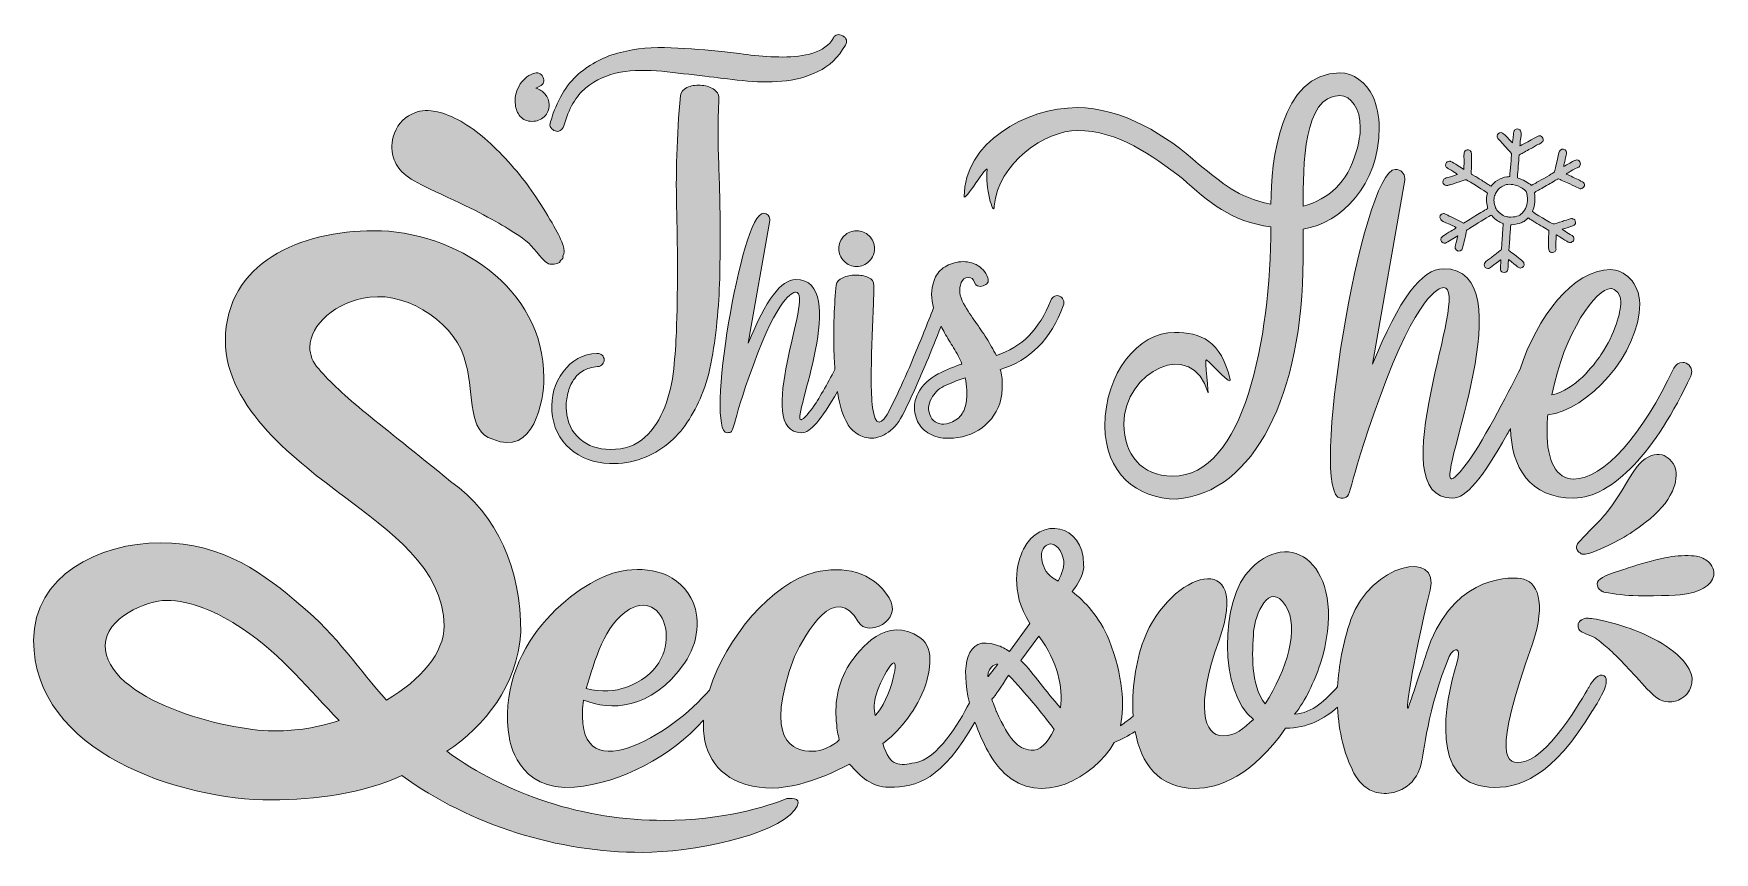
# Model space of a CAD drawing. Header units: inches. Extents: x 0.45 to 5.56, y -4.24 to -1.75.
import ezdxf

# ---------------------------------------------------------------- set-up
doc = ezdxf.new("R2010")
doc.units = ezdxf.units.IN
doc.header["$MEASUREMENT"] = 0
doc.layers.add('Layer 1', color=7, linetype='Continuous')

# ---------------------------------------------------------------- blocks, each defined once
blk = doc.blocks.new('block 2')
at = {"layer": 'Layer 1', "lineweight": 0}
for points, knots in [([(2.7593, -4.1148), (2.701, -4.1925), (2.4443, -4.2431), (2.2965, -4.2431), (2.0399, -4.2431), (1.7754, -4.1614), (1.5654, -4.0098), (1.4448, -4.0642), (1.3048, -4.0837), (1.1687, -4.0837), (0.8926, -4.0837), (0.4454, -3.9398), (0.4454, -3.5975), (0.4454, -3.4031), (0.6437, -3.302), (0.8304, -3.302), (1.0248, -3.302), (1.1493, -3.3992), (1.2582, -3.4925), (1.3671, -3.582), (1.4371, -3.6909), (1.5187, -3.7803), (1.6237, -3.7181), (1.6937, -3.6364), (1.6937, -3.5548), (1.6937, -3.3798), (1.5226, -3.2631), (1.3904, -3.162), (1.2504, -3.057), (1.0287, -2.8936), (1.0287, -2.6875), (1.0287, -2.4503), (1.2582, -2.3531), (1.4798, -2.3531), (1.7248, -2.3531), (1.9971, -2.5242), (1.9971, -2.8003), (1.9971, -2.8703), (1.966, -3.0414), (1.8415, -2.987), (1.7637, -2.9636), (1.7871, -2.8586), (1.7598, -2.7575), (1.7365, -2.6409), (1.5887, -2.5397), (1.4682, -2.5553), (1.3632, -2.567), (1.2854, -2.6409), (1.2854, -2.707), (1.2854, -2.7303), (1.2932, -2.7536), (1.3126, -2.7731), (1.3787, -2.8548), (1.4993, -2.9403), (1.7132, -3.1153), (1.8571, -3.2164), (1.9271, -3.3836), (1.9271, -3.5742), (1.9154, -3.7375), (1.8182, -3.8581), (1.7015, -3.9359), (1.8843, -4.0681), (2.1176, -4.1459), (2.3626, -4.1459), (2.5415, -4.1459), (2.6776, -4.1031), (2.736, -4.0798), (2.7554, -4.0798), (2.7865, -4.0759), (2.7593, -4.1148)], [0, 0, 0, 0, 1, 1, 1, 2, 2, 2, 3, 3, 3, 4, 4, 4, 5, 5, 5, 6, 6, 6, 7, 7, 7, 8, 8, 8, 9, 9, 9, 10, 10, 10, 11, 11, 11, 12, 12, 12, 13, 13, 13, 14, 14, 14, 15, 15, 15, 16, 16, 16, 17, 17, 17, 18, 18, 18, 19, 19, 19, 20, 20, 20, 21, 21, 21, 22, 22, 22, 23, 23, 23, 23]), ([(1.3748, -3.8425), (1.2815, -3.7492), (1.2076, -3.6481), (1.0793, -3.5625), (1.0054, -3.512), (0.9198, -3.477), (0.8498, -3.477), (0.7876, -3.477), (0.6632, -3.5314), (0.6632, -3.6131), (0.6632, -3.7803), (1.0326, -3.8737), (1.1726, -3.8737), (1.231, -3.8737), (1.2893, -3.8698), (1.3748, -3.8425)], [0, 0, 0, 0, 1, 1, 1, 2, 2, 2, 3, 3, 3, 4, 4, 4, 5, 5, 5, 5])]:
    blk.add_open_spline(points, degree=3, knots=knots, dxfattribs=at)
blk = doc.blocks.new('block 3')
at = {"layer": 'Layer 1', "lineweight": 0}
for points, knots in [([(5.1859, -3.8114), (5.0653, -4.0137), (4.9603, -4.0525), (4.8709, -4.0448), (4.692, -4.0331), (4.7347, -3.792), (4.7736, -3.6675), (4.7892, -3.617), (4.7659, -3.617), (4.7503, -3.6481), (4.6842, -3.8037), (4.6725, -3.9475), (4.6647, -3.9748), (4.6453, -4.0487), (4.587, -4.0642), (4.552, -4.0642), (4.482, -4.0642), (4.4547, -3.9903), (4.4547, -3.9903), (4.4315, -3.9439), (4.4141, -3.8791), (4.4106, -3.8018), (4.3705, -3.8363), (4.3197, -3.8659), (4.2526, -3.8659), (4.1514, -4.0098), (4.0503, -4.0487), (3.9765, -4.0487), (3.8661, -4.0487), (3.8128, -3.972), (3.7949, -3.8755), (3.7743, -3.8888), (3.753, -3.9002), (3.7315, -3.9087), (3.6693, -4.0176), (3.5059, -4.107), (3.397, -4.002), (3.3624, -3.9699), (3.3299, -3.9102), (3.3079, -3.8468), (3.2069, -4.0235), (3.1322, -4.0448), (3.0471, -4.0448), (2.9926, -4.0448), (2.9615, -4.0137), (2.9265, -3.9748), (2.8293, -4.0253), (2.7165, -4.0681), (2.6115, -4.037), (2.5131, -4.0059), (2.4777, -3.9304), (2.4828, -3.8413), (2.3834, -3.9517), (2.2321, -4.0325), (2.0904, -4.0448), (1.9154, -4.0603), (1.8921, -3.897), (1.8921, -3.897), (1.8454, -3.617), (2.0943, -3.4225), (2.2187, -3.3914), (2.2965, -3.372), (2.3976, -3.3836), (2.4443, -3.4692), (2.4754, -3.5275), (2.4676, -3.6053), (2.4248, -3.6675), (2.3198, -3.8153), (2.1993, -3.8114), (2.1176, -3.7803), (2.0774, -4.0768), (2.3919, -3.8807), (2.5004, -3.7496), (2.5497, -3.5914), (2.6916, -3.4239), (2.8215, -3.3914), (2.9071, -3.372), (2.9965, -3.3875), (3.0471, -3.4692), (3.0898, -3.5392), (2.981, -3.5898), (2.9537, -3.5431), (2.8837, -3.4187), (2.7943, -3.5742), (2.7593, -3.6481), (2.6621, -3.9048), (2.7554, -3.9359), (2.8137, -3.9359), (2.841, -3.9359), (2.876, -3.9203), (2.8954, -3.9009), (2.8915, -3.8853), (2.8876, -3.8698), (2.8876, -3.8542), (2.8798, -3.7998), (2.8876, -3.7298), (2.9265, -3.6714), (2.9576, -3.6248), (3.0393, -3.5198), (3.1404, -3.5898), (3.1909, -3.6248), (3.1676, -3.7064), (3.1521, -3.7492), (3.1248, -3.8192), (3.0704, -3.8814), (3.0276, -3.9125), (3.0509, -3.9864), (3.0782, -3.9787), (3.1248, -3.9709), (3.1939, -3.9598), (3.2589, -3.8508), (3.2909, -3.7885), (3.2653, -3.679), (3.2785, -3.5799), (3.3737, -3.6131), (3.3893, -3.617), (3.4009, -3.6248), (3.4126, -3.6325), (3.4126, -3.6325), (3.4748, -3.547), (3.4748, -3.547), (3.4126, -3.4498), (3.4359, -3.3603), (3.4554, -3.3214), (3.5059, -3.2203), (3.6382, -3.2436), (3.6382, -3.3681), (3.6421, -3.3914), (3.6226, -3.4264), (3.6032, -3.4498), (3.6421, -3.4809), (3.6848, -3.5237), (3.7159, -3.5975), (3.7587, -3.7103), (3.7626, -3.792), (3.7509, -3.8581), (3.7633, -3.849), (3.7762, -3.8393), (3.789, -3.8292), (3.7833, -3.7498), (3.7973, -3.6635), (3.8209, -3.5975), (3.9026, -3.3875), (4.1514, -3.3136), (4.0503, -3.5975), (3.9765, -3.7998), (4.0037, -3.8892), (4.062, -3.8892), (4.1009, -3.8892), (4.1242, -3.8659), (4.1553, -3.8387), (4.0503, -3.7609), (4.0503, -3.4731), (4.1476, -3.3798), (4.2798, -3.2475), (4.447, -3.3875), (4.3576, -3.6714), (4.3381, -3.7259), (4.3148, -3.7803), (4.2798, -3.8231), (4.3353, -3.8198), (4.3743, -3.7782), (4.4108, -3.7396), (4.4139, -3.6769), (4.4261, -3.608), (4.4509, -3.5353), (4.5131, -3.3642), (4.7231, -3.3214), (4.692, -3.4459), (4.6375, -3.6637), (4.6103, -3.8581), (4.6297, -3.792), (4.6531, -3.722), (4.6803, -3.6403), (4.6803, -3.6403), (4.7503, -3.4148), (4.9175, -3.4031), (4.9681, -3.4109), (5.0186, -3.4187), (5.0459, -3.4809), (5.0031, -3.6092), (4.8825, -3.9514), (4.9175, -3.9825), (4.9797, -3.967), (5.0614, -3.9475), (5.1742, -3.7414), (5.1742, -3.7414), (5.1897, -3.7142), (5.2053, -3.6987), (5.2209, -3.7064), (5.2481, -3.722), (5.1859, -3.8114), (5.1859, -3.8114)], [0, 0, 0, 0, 1, 1, 1, 2, 2, 2, 3, 3, 3, 4, 4, 4, 5, 5, 5, 6, 6, 6, 7, 7, 7, 8, 8, 8, 9, 9, 9, 10, 10, 10, 11, 11, 11, 12, 12, 12, 13, 13, 13, 14, 14, 14, 15, 15, 15, 16, 16, 16, 17, 17, 17, 18, 18, 18, 19, 19, 19, 20, 20, 20, 21, 21, 21, 22, 22, 22, 23, 23, 23, 24, 24, 24, 25, 25, 25, 26, 26, 26, 27, 27, 27, 28, 28, 28, 29, 29, 29, 30, 30, 30, 31, 31, 31, 32, 32, 32, 33, 33, 33, 34, 34, 34, 35, 35, 35, 36, 36, 36, 37, 37, 37, 38, 38, 38, 39, 39, 39, 40, 40, 40, 41, 41, 41, 42, 42, 42, 43, 43, 43, 44, 44, 44, 45, 45, 45, 46, 46, 46, 47, 47, 47, 48, 48, 48, 49, 49, 49, 50, 50, 50, 51, 51, 51, 52, 52, 52, 53, 53, 53, 54, 54, 54, 55, 55, 55, 56, 56, 56, 57, 57, 57, 58, 58, 58, 59, 59, 59, 60, 60, 60, 61, 61, 61, 62, 62, 62, 63, 63, 63, 64, 64, 64, 64]), ([(3.5759, -3.3487), (3.5565, -3.2748), (3.4943, -3.3059), (3.5137, -3.3642), (3.5215, -3.3914), (3.5332, -3.4031), (3.5604, -3.4187), (3.5721, -3.3953), (3.5837, -3.372), (3.5759, -3.3487)], [0, 0, 0, 0, 1, 1, 1, 2, 2, 2, 3, 3, 3, 3]), ([(4.2526, -3.4925), (4.202, -3.4148), (4.1592, -3.5237), (4.1553, -3.5703), (4.1514, -3.6403), (4.1437, -3.7298), (4.1903, -3.792), (4.2565, -3.687), (4.2953, -3.5625), (4.2526, -3.4925)], [0, 0, 0, 0, 1, 1, 1, 2, 2, 2, 3, 3, 3, 3]), ([(2.1254, -3.7453), (2.1721, -3.757), (2.2148, -3.7531), (2.246, -3.7414), (2.4404, -3.6753), (2.3743, -3.4342), (2.2576, -3.5042), (2.1798, -3.5509), (2.1526, -3.6598), (2.1254, -3.7453)], [0, 0, 0, 0, 1, 1, 1, 2, 2, 2, 3, 3, 3, 3]), ([(3.0509, -3.6753), (3.0354, -3.6948), (3.016, -3.7375), (3.0082, -3.7609), (3.0004, -3.7881), (3.0004, -3.8075), (3.0043, -3.827), (3.0509, -3.7842), (3.086, -3.6287), (3.0509, -3.6753)], [0, 0, 0, 0, 1, 1, 1, 2, 2, 2, 3, 3, 3, 3]), ([(3.502, -3.5859), (3.502, -3.5859), (3.4476, -3.6598), (3.4476, -3.6598), (3.4904, -3.7025), (3.5215, -3.7531), (3.5682, -3.8037), (3.5759, -3.7414), (3.5604, -3.6637), (3.502, -3.5859)], [0, 0, 0, 0, 1, 1, 1, 2, 2, 2, 3, 3, 3, 3]), ([(3.3482, -3.7082), (3.3482, -3.7082), (3.3776, -3.6714), (3.3776, -3.6714), (3.3776, -3.6676), (3.3479, -3.675), (3.3466, -3.7081), (3.3472, -3.7081), (3.3477, -3.7081), (3.3482, -3.7082)], [0, 0, 0, 0, 1, 1, 1, 2, 2, 2, 3, 3, 3, 3]), ([(3.5487, -3.8698), (3.5102, -3.8159), (3.4603, -3.7582), (3.4103, -3.7043), (3.4101, -3.7048), (3.4096, -3.7055), (3.4087, -3.7064), (3.3874, -3.7417), (3.371, -3.7645), (3.3591, -3.7774), (3.3654, -3.7962), (3.3719, -3.8118), (3.3737, -3.8153), (3.4126, -3.9009), (3.4359, -3.9281), (3.4787, -3.932), (3.502, -3.9359), (3.5293, -3.9125), (3.5487, -3.8698)], [0, 0, 0, 0, 1, 1, 1, 2, 2, 2, 3, 3, 3, 4, 4, 4, 5, 5, 5, 6, 6, 6, 6])]:
    blk.add_open_spline(points, degree=3, knots=knots, dxfattribs=at)
blk = doc.blocks.new('block 4')
at = {"layer": 'Layer 1', "lineweight": 0}
for points, knots in [([(4.7241, -2.3196), (4.7183, -2.3118), (4.7232, -2.3011), (4.7327, -2.301), (4.7354, -2.301), (4.7364, -2.3013), (4.7419, -2.3043), (4.7452, -2.3061), (4.7543, -2.3105), (4.7619, -2.3139), (4.7697, -2.3175), (4.7797, -2.3225), (4.7846, -2.3254), (4.7846, -2.3254), (4.7936, -2.3306), (4.7936, -2.3306), (4.7936, -2.3306), (4.806, -2.3228), (4.806, -2.3228), (4.8267, -2.3097), (4.8358, -2.3041), (4.8518, -2.2946), (4.8601, -2.2897), (4.867, -2.2856), (4.8671, -2.2855), (4.8671, -2.2854), (4.8668, -2.2834), (4.8662, -2.2811), (4.8626, -2.2668), (4.8624, -2.2551), (4.8655, -2.2423), (4.8663, -2.2388), (4.8663, -2.2386), (4.8653, -2.2377), (4.8631, -2.2356), (4.8095, -2.2024), (4.8024, -2.1986), (4.8009, -2.1978), (4.8002, -2.198), (4.7814, -2.2044), (4.7706, -2.2081), (4.7591, -2.2117), (4.7557, -2.2126), (4.7522, -2.2135), (4.748, -2.2147), (4.746, -2.2153), (4.7398, -2.2171), (4.7345, -2.2152), (4.7319, -2.2098), (4.7288, -2.2037), (4.7312, -2.197), (4.7377, -2.1941), (4.7391, -2.1934), (4.7429, -2.1923), (4.7459, -2.1915), (4.7531, -2.1896), (4.7748, -2.1825), (4.7748, -2.1819), (4.7748, -2.1817), (4.773, -2.1804), (4.7709, -2.1791), (4.7688, -2.1777), (4.7635, -2.1743), (4.759, -2.1715), (4.7547, -2.1686), (4.7495, -2.1656), (4.7476, -2.1646), (4.7432, -2.1622), (4.7414, -2.1604), (4.74, -2.1576), (4.7388, -2.1548), (4.7387, -2.1525), (4.7398, -2.1494), (4.7415, -2.1448), (4.7455, -2.142), (4.7507, -2.142), (4.7554, -2.142), (4.7578, -2.1433), (4.7871, -2.1623), (4.7871, -2.1623), (4.7943, -2.167), (4.7943, -2.167), (4.7943, -2.167), (4.7947, -2.1656), (4.7947, -2.1656), (4.7949, -2.1648), (4.7951, -2.1532), (4.795, -2.1399), (4.7949, -2.1161), (4.7949, -2.1156), (4.796, -2.1134), (4.7985, -2.1087), (4.804, -2.1059), (4.8087, -2.1073), (4.812, -2.1081), (4.815, -2.1106), (4.8164, -2.1136), (4.8177, -2.1161), (4.8177, -2.1161), (4.8179, -2.1385), (4.818, -2.1583), (4.8176, -2.1726), (4.8165, -2.1786), (4.8163, -2.1802), (4.8164, -2.1803), (4.8279, -2.1871), (4.8343, -2.1909), (4.847, -2.1987), (4.8561, -2.2045), (4.8651, -2.2103), (4.8735, -2.2156), (4.8749, -2.2163), (4.8749, -2.2163), (4.8772, -2.2176), (4.8772, -2.2176), (4.8772, -2.2176), (4.8799, -2.2144), (4.8799, -2.2144), (4.8871, -2.2061), (4.8948, -2.2003), (4.9045, -2.1958), (4.9133, -2.1917), (4.9235, -2.1891), (4.9306, -2.1891), (4.9335, -2.1891), (4.9338, -2.189), (4.934, -2.1878), (4.9344, -2.1857), (4.9381, -2.1419), (4.9394, -2.1234), (4.9394, -2.1234), (4.9398, -2.1183), (4.9398, -2.1183), (4.9398, -2.1183), (4.9346, -2.1124), (4.9346, -2.1124), (4.9318, -2.1092), (4.9244, -2.1013), (4.9184, -2.0947), (4.9124, -2.0881), (4.9067, -2.0819), (4.9057, -2.0807), (4.9048, -2.0796), (4.9027, -2.0777), (4.9011, -2.0764), (4.8956, -2.0721), (4.894, -2.0664), (4.8967, -2.061), (4.8995, -2.0554), (4.9065, -2.0533), (4.912, -2.0562), (4.915, -2.0576), (4.9224, -2.0649), (4.9334, -2.0769), (4.9389, -2.0829), (4.9423, -2.0862), (4.9425, -2.0858), (4.9428, -2.0852), (4.9441, -2.0748), (4.9454, -2.0598), (4.9459, -2.054), (4.9464, -2.0515), (4.9472, -2.0499), (4.9484, -2.0474), (4.9509, -2.0454), (4.9534, -2.0445), (4.9584, -2.0427), (4.9642, -2.0449), (4.967, -2.0496), (4.9687, -2.0525), (4.9694, -2.0584), (4.9684, -2.0638), (4.9675, -2.0689), (4.9647, -2.0945), (4.965, -2.0953), (4.9652, -2.0955), (4.9695, -2.0933), (4.9745, -2.0905), (5.0169, -2.0667), (5.0207, -2.0648), (5.0242, -2.0648), (5.0292, -2.0648), (5.0325, -2.0669), (5.0347, -2.0715), (5.036, -2.0744), (5.0362, -2.0764), (5.0354, -2.0793), (5.0344, -2.083), (5.0318, -2.0852), (5.0233, -2.0897), (5.0189, -2.092), (5.0127, -2.0954), (5.0095, -2.0972), (5.0062, -2.099), (5.0001, -2.1025), (4.9959, -2.1048), (4.9916, -2.1071), (4.9841, -2.1113), (4.9791, -2.1141), (4.9741, -2.1168), (4.9684, -2.12), (4.9664, -2.1209), (4.964, -2.122), (4.9627, -2.123), (4.9626, -2.1237), (4.9625, -2.1243), (4.9619, -2.132), (4.9613, -2.1406), (4.9607, -2.1492), (4.9595, -2.1643), (4.9586, -2.1741), (4.9577, -2.1839), (4.9571, -2.1921), (4.9574, -2.1923), (4.9576, -2.1925), (4.9606, -2.1937), (4.9642, -2.1949), (4.9729, -2.198), (4.9791, -2.201), (4.9859, -2.2057), (4.9892, -2.2079), (4.9927, -2.2101), (4.9939, -2.2108), (4.9952, -2.2115), (4.997, -2.2128), (4.9979, -2.2137), (4.9979, -2.2137), (4.9996, -2.2154), (4.9996, -2.2154), (4.9996, -2.2154), (5.0041, -2.2131), (5.0041, -2.2131), (5.0064, -2.2119), (5.0106, -2.2097), (5.0132, -2.2082), (5.016, -2.2065), (5.027, -2.2002), (5.0378, -2.194), (5.0638, -2.1791), (5.0685, -2.1762), (5.0697, -2.174), (5.0709, -2.172), (5.0749, -2.1558), (5.0781, -2.1405), (5.0829, -2.117), (5.0847, -2.1112), (5.088, -2.108), (5.0936, -2.1027), (5.1025, -2.1042), (5.106, -2.1112), (5.1075, -2.1143), (5.1074, -2.1179), (5.1058, -2.1231), (5.1041, -2.1285), (5.0978, -2.1576), (5.0982, -2.1581), (5.0983, -2.1582), (5.1023, -2.1559), (5.1071, -2.1532), (5.121, -2.1451), (5.1322, -2.1391), (5.1347, -2.1384), (5.1395, -2.1371), (5.145, -2.1395), (5.1476, -2.1438), (5.1495, -2.1472), (5.1494, -2.1522), (5.1475, -2.1555), (5.1453, -2.1592), (5.1423, -2.1616), (5.1391, -2.1623), (5.1363, -2.1629), (5.1308, -2.1657), (5.1179, -2.1733), (5.1135, -2.1758), (5.109, -2.1786), (5.1076, -2.1793), (5.1063, -2.18), (5.1054, -2.1807), (5.1055, -2.1808), (5.1056, -2.1809), (5.1102, -2.183), (5.1158, -2.1855), (5.1213, -2.1879), (5.131, -2.1925), (5.1371, -2.1955), (5.1433, -2.1985), (5.1494, -2.2015), (5.1507, -2.2021), (5.1577, -2.2055), (5.1603, -2.2081), (5.1611, -2.2127), (5.162, -2.2178), (5.1582, -2.2237), (5.1532, -2.2252), (5.1513, -2.2257), (5.1496, -2.2259), (5.1483, -2.2256), (5.1473, -2.2254), (5.1393, -2.2219), (5.1308, -2.2178), (5.1224, -2.2136), (5.1104, -2.2082), (5.1044, -2.2055), (5.0984, -2.2029), (5.0909, -2.1994), (5.0877, -2.1978), (5.0826, -2.1953), (5.0819, -2.1949), (5.0808, -2.1956), (5.0801, -2.196), (5.0767, -2.198), (5.0734, -2.2), (5.07, -2.2021), (5.0625, -2.2065), (5.0566, -2.2099), (5.0507, -2.2132), (5.0414, -2.2186), (5.0358, -2.2219), (5.0302, -2.2251), (5.0221, -2.2297), (5.0176, -2.232), (5.0112, -2.2355), (5.0096, -2.2366), (5.0097, -2.2374), (5.0111, -2.2537), (5.0111, -2.2648), (5.0095, -2.2738), (5.0086, -2.2792), (5.0059, -2.2886), (5.0044, -2.2921), (5.0039, -2.2934), (5.0034, -2.2947), (5.0034, -2.295), (5.0034, -2.2967), (5.0635, -2.3327), (5.0663, -2.3327), (5.0674, -2.3327), (5.0842, -2.3279), (5.0941, -2.3248), (5.0978, -2.3236), (5.1057, -2.3211), (5.1117, -2.3193), (5.1223, -2.3161), (5.1227, -2.316), (5.1253, -2.3166), (5.1306, -2.3178), (5.1341, -2.3222), (5.1342, -2.3277), (5.1342, -2.3326), (5.1312, -2.3366), (5.1264, -2.3385), (5.1241, -2.3394), (5.1138, -2.3427), (5.0972, -2.3478), (5.0951, -2.3484), (5.0935, -2.349), (5.0935, -2.3492), (5.0935, -2.3494), (5.1, -2.3535), (5.108, -2.3583), (5.1256, -2.369), (5.1262, -2.3695), (5.1277, -2.3723), (5.129, -2.3748), (5.1293, -2.3787), (5.1286, -2.3815), (5.1277, -2.3842), (5.1241, -2.3877), (5.1208, -2.3886), (5.1167, -2.3898), (5.1145, -2.3892), (5.1079, -2.3853), (5.0911, -2.3749), (5.0767, -2.3664), (5.0761, -2.366), (5.0755, -2.3657), (5.0753, -2.3681), (5.0749, -2.3784), (5.0744, -2.392), (5.0743, -2.3989), (5.0747, -2.4066), (5.075, -2.4118), (5.0745, -2.4134), (5.0717, -2.4162), (5.07, -2.4181), (5.0665, -2.4196), (5.0645, -2.4197), (5.0601, -2.4197), (5.0553, -2.4172), (5.0536, -2.4137), (5.0519, -2.4103), (5.0511, -2.4018), (5.0518, -2.3883), (5.052, -2.3813), (5.0524, -2.3704), (5.0526, -2.3639), (5.0526, -2.3639), (5.0529, -2.3521), (5.0529, -2.3521), (5.0529, -2.3521), (5.0402, -2.3449), (5.0402, -2.3449), (5.0271, -2.3374), (5.0047, -2.3239), (4.9955, -2.3179), (4.9926, -2.3161), (4.9902, -2.3145), (4.99, -2.3145), (4.9899, -2.3145), (4.9876, -2.3164), (4.9851, -2.3187), (4.979, -2.3241), (4.9761, -2.3261), (4.9706, -2.3285), (4.9629, -2.3317), (4.9499, -2.3346), (4.9402, -2.335), (4.9402, -2.335), (4.9372, -2.3351), (4.9372, -2.3351), (4.9372, -2.3351), (4.9366, -2.3415), (4.9366, -2.3415), (4.9362, -2.345), (4.9356, -2.3542), (4.9351, -2.3618), (4.9347, -2.3694), (4.9339, -2.3802), (4.9335, -2.3858), (4.9331, -2.3913), (4.9326, -2.3985), (4.9324, -2.4015), (4.9322, -2.4046), (4.932, -2.4084), (4.9318, -2.41), (4.9318, -2.41), (4.9315, -2.413), (4.9315, -2.413), (4.9315, -2.413), (4.9345, -2.4154), (4.9345, -2.4154), (4.9362, -2.4167), (4.9424, -2.4214), (4.9483, -2.4259), (4.9677, -2.4405), (4.9765, -2.4482), (4.9774, -2.4519), (4.9795, -2.4597), (4.9743, -2.4666), (4.9664, -2.4666), (4.9625, -2.4666), (4.9612, -2.4658), (4.9533, -2.459), (4.9467, -2.4532), (4.9304, -2.4407), (4.9301, -2.441), (4.93, -2.4411), (4.9297, -2.4472), (4.9294, -2.4547), (4.9291, -2.4622), (4.9286, -2.4696), (4.9283, -2.4711), (4.9268, -2.4785), (4.9192, -2.4825), (4.9122, -2.4794), (4.9095, -2.4782), (4.9075, -2.476), (4.9062, -2.4726), (4.9053, -2.4704), (4.9053, -2.4695), (4.9058, -2.4637), (4.9062, -2.4601), (4.9066, -2.4536), (4.9068, -2.4493), (4.9072, -2.4413), (4.9072, -2.4412), (4.9061, -2.442), (4.8991, -2.4469), (4.8862, -2.4567), (4.8807, -2.4612), (4.8729, -2.4673), (4.8714, -2.4682), (4.8675, -2.4682), (4.8614, -2.4682), (4.8564, -2.463), (4.8564, -2.4569), (4.8564, -2.4546), (4.8577, -2.4512), (4.8591, -2.4495), (4.8604, -2.4478), (4.871, -2.4394), (4.8782, -2.4342), (4.8822, -2.4313), (4.8869, -2.4277), (4.8889, -2.4263), (4.8938, -2.4224), (4.9059, -2.4128), (4.9076, -2.4114), (4.9089, -2.4102), (4.9089, -2.4098), (4.9093, -2.403), (4.9095, -2.3991), (4.9102, -2.3895), (4.9107, -2.3817), (4.9113, -2.3739), (4.912, -2.363), (4.9124, -2.3574), (4.9127, -2.3518), (4.9133, -2.3439), (4.9138, -2.3396), (4.9143, -2.3355), (4.9144, -2.3318), (4.9142, -2.3316), (4.914, -2.3314), (4.9125, -2.3308), (4.9108, -2.3303), (4.9029, -2.3278), (4.8904, -2.3192), (4.8825, -2.3109), (4.8799, -2.3082), (4.8778, -2.306), (4.8776, -2.306), (4.877, -2.306), (4.8366, -2.3305), (4.8258, -2.3373), (4.8194, -2.3414), (4.8116, -2.3462), (4.8086, -2.3481), (4.8022, -2.3519), (4.8032, -2.3496), (4.7992, -2.3695), (4.7947, -2.3912), (4.7901, -2.4087), (4.7883, -2.4111), (4.7826, -2.4182), (4.7709, -2.4158), (4.7685, -2.407), (4.7677, -2.404), (4.7679, -2.403), (4.7719, -2.3863), (4.7758, -2.3709), (4.7762, -2.3687), (4.7756, -2.369), (4.7739, -2.3697), (4.75, -2.3842), (4.7422, -2.3893), (4.7326, -2.3956), (4.7209, -2.385), (4.726, -2.3749), (4.7275, -2.3716), (4.7314, -2.3687), (4.7425, -2.362), (4.7616, -2.3507), (4.7712, -2.3447), (4.7712, -2.3443), (4.7712, -2.3436), (4.7633, -2.3395), (4.7505, -2.3337), (4.7346, -2.3266), (4.7257, -2.3219), (4.7241, -2.3196)], [0, 0, 0, 0, 1, 1, 1, 2, 2, 2, 3, 3, 3, 4, 4, 4, 5, 5, 5, 6, 6, 6, 7, 7, 7, 8, 8, 8, 9, 9, 9, 10, 10, 10, 11, 11, 11, 12, 12, 12, 13, 13, 13, 14, 14, 14, 15, 15, 15, 16, 16, 16, 17, 17, 17, 18, 18, 18, 19, 19, 19, 20, 20, 20, 21, 21, 21, 22, 22, 22, 23, 23, 23, 24, 24, 24, 25, 25, 25, 26, 26, 26, 27, 27, 27, 28, 28, 28, 29, 29, 29, 30, 30, 30, 31, 31, 31, 32, 32, 32, 33, 33, 33, 34, 34, 34, 35, 35, 35, 36, 36, 36, 37, 37, 37, 38, 38, 38, 39, 39, 39, 40, 40, 40, 41, 41, 41, 42, 42, 42, 43, 43, 43, 44, 44, 44, 45, 45, 45, 46, 46, 46, 47, 47, 47, 48, 48, 48, 49, 49, 49, 50, 50, 50, 51, 51, 51, 52, 52, 52, 53, 53, 53, 54, 54, 54, 55, 55, 55, 56, 56, 56, 57, 57, 57, 58, 58, 58, 59, 59, 59, 60, 60, 60, 61, 61, 61, 62, 62, 62, 63, 63, 63, 64, 64, 64, 65, 65, 65, 66, 66, 66, 67, 67, 67, 68, 68, 68, 69, 69, 69, 70, 70, 70, 71, 71, 71, 72, 72, 72, 73, 73, 73, 74, 74, 74, 75, 75, 75, 76, 76, 76, 77, 77, 77, 78, 78, 78, 79, 79, 79, 80, 80, 80, 81, 81, 81, 82, 82, 82, 83, 83, 83, 84, 84, 84, 85, 85, 85, 86, 86, 86, 87, 87, 87, 88, 88, 88, 89, 89, 89, 90, 90, 90, 91, 91, 91, 92, 92, 92, 93, 93, 93, 94, 94, 94, 95, 95, 95, 96, 96, 96, 97, 97, 97, 98, 98, 98, 99, 99, 99, 100, 100, 100, 101, 101, 101, 102, 102, 102, 103, 103, 103, 104, 104, 104, 105, 105, 105, 106, 106, 106, 107, 107, 107, 108, 108, 108, 109, 109, 109, 110, 110, 110, 111, 111, 111, 112, 112, 112, 113, 113, 113, 114, 114, 114, 115, 115, 115, 116, 116, 116, 117, 117, 117, 118, 118, 118, 119, 119, 119, 120, 120, 120, 121, 121, 121, 122, 122, 122, 123, 123, 123, 124, 124, 124, 125, 125, 125, 126, 126, 126, 127, 127, 127, 128, 128, 128, 129, 129, 129, 130, 130, 130, 131, 131, 131, 132, 132, 132, 133, 133, 133, 134, 134, 134, 135, 135, 135, 136, 136, 136, 137, 137, 137, 138, 138, 138, 139, 139, 139, 140, 140, 140, 141, 141, 141, 142, 142, 142, 143, 143, 143, 144, 144, 144, 145, 145, 145, 146, 146, 146, 147, 147, 147, 148, 148, 148, 149, 149, 149, 150, 150, 150, 151, 151, 151, 152, 152, 152, 153, 153, 153, 154, 154, 154, 155, 155, 155, 156, 156, 156, 157, 157, 157, 158, 158, 158, 159, 159, 159, 160, 160, 160, 161, 161, 161, 162, 162, 162, 163, 163, 163, 164, 164, 164, 165, 165, 165, 166, 166, 166, 167, 167, 167, 168, 168, 168, 169, 169, 169, 170, 170, 170, 171, 171, 171, 172, 172, 172, 173, 173, 173, 174, 174, 174, 175, 175, 175, 176, 176, 176, 177, 177, 177, 178, 178, 178, 179, 179, 179, 180, 180, 180, 181, 181, 181, 182, 182, 182, 183, 183, 183, 184, 184, 184, 185, 185, 185, 186, 186, 186, 187, 187, 187, 187]), ([(4.8869, -2.2682), (4.8882, -2.2754), (4.8904, -2.2829), (4.8926, -2.2866), (4.8955, -2.2914), (4.9006, -2.2972), (4.9056, -2.301), (4.912, -2.3059), (4.9162, -2.3081), (4.923, -2.3101), (4.928, -2.3115), (4.9289, -2.3116), (4.9376, -2.3116), (4.9482, -2.3115), (4.9542, -2.3106), (4.9611, -2.3076), (4.9657, -2.3058), (4.9704, -2.3019), (4.976, -2.2953), (4.9851, -2.2847), (4.9891, -2.2676), (4.9873, -2.2473), (4.9863, -2.2353), (4.984, -2.2317), (4.9722, -2.224), (4.9645, -2.219), (4.9528, -2.2145), (4.9432, -2.2128), (4.9376, -2.2118), (4.9289, -2.2118), (4.9246, -2.2129), (4.9201, -2.2139), (4.9141, -2.2166), (4.9086, -2.2199), (4.9013, -2.2245), (4.8954, -2.2312), (4.8911, -2.2399), (4.8882, -2.2459), (4.8873, -2.249), (4.8864, -2.2559), (4.8858, -2.261), (4.8859, -2.2622), (4.8869, -2.2682)], [0, 0, 0, 0, 1, 1, 1, 2, 2, 2, 3, 3, 3, 4, 4, 4, 5, 5, 5, 6, 6, 6, 7, 7, 7, 8, 8, 8, 9, 9, 9, 10, 10, 10, 11, 11, 11, 12, 12, 12, 13, 13, 13, 14, 14, 14, 14])]:
    blk.add_open_spline(points, degree=3, knots=knots, dxfattribs=at)
blk = doc.blocks.new('block 5')
at = {"layer": 'Layer 1', "lineweight": 0}
for points, knots in [([(4.3056, -2.3484), (4.3056, -2.3484), (4.3056, -2.4404), (4.3056, -2.4404), (4.3056, -2.848), (4.1575, -3.1516), (3.9202, -3.1689), (3.8009, -3.1689), (3.7031, -3.0891), (3.7031, -2.9469), (3.7031, -2.7856), (3.8038, -2.6624), (3.9145, -2.6624), (3.9936, -2.6624), (4.0568, -2.6867), (4.0841, -2.8064), (4.0885, -2.8255), (4.0309, -2.763), (4.0123, -2.7457), (4.0036, -2.737), (4.0209, -2.8601), (4.0166, -2.8463), (3.9706, -2.6763), (3.7606, -2.7804), (3.7606, -2.9417), (3.7606, -3.0319), (3.8153, -3.0995), (3.9087, -3.0995), (4.1273, -3.0995), (4.2064, -2.6815), (4.2078, -2.3415), (4.087, -2.3259), (4.0166, -2.2652), (3.9389, -2.1941), (3.8469, -2.1247), (3.7419, -2.0483), (3.6197, -2.0483), (3.5234, -2.0483), (3.3767, -2.1472), (3.3666, -2.2791), (3.3638, -2.3137), (3.3379, -2.2166), (3.3451, -2.168), (3.3479, -2.1472), (3.2746, -2.2686), (3.2746, -2.2496), (3.2746, -2.0865), (3.463, -1.979), (3.6183, -1.979), (3.7549, -1.979), (3.8929, -2.064), (3.9878, -2.1507), (4.064, -2.2097), (4.1014, -2.2513), (4.2078, -2.2721), (4.2078, -2.142), (4.2366, -1.8732), (4.4177, -1.8732), (4.4594, -1.8732), (4.4968, -1.9026), (4.5184, -1.946), (4.5299, -1.972), (4.5371, -2.005), (4.5371, -2.0397), (4.5371, -2.2149), (4.4221, -2.3294), (4.3056, -2.3484)], [0, 0, 0, 0, 1, 1, 1, 2, 2, 2, 3, 3, 3, 4, 4, 4, 5, 5, 5, 6, 6, 6, 7, 7, 7, 8, 8, 8, 9, 9, 9, 10, 10, 10, 11, 11, 11, 12, 12, 12, 13, 13, 13, 14, 14, 14, 15, 15, 15, 16, 16, 16, 17, 17, 17, 18, 18, 18, 19, 19, 19, 20, 20, 20, 21, 21, 21, 22, 22, 22, 22]), ([(4.4681, -2.1108), (4.4753, -2.0848), (4.4796, -2.0605), (4.4796, -2.0397), (4.4796, -1.9824), (4.4522, -1.9425), (4.4163, -1.9425), (4.307, -1.9425), (4.3056, -2.1542), (4.3056, -2.2791), (4.3847, -2.2548), (4.4393, -2.2114), (4.4681, -2.1108)], [0, 0, 0, 0, 1, 1, 1, 2, 2, 2, 3, 3, 3, 4, 4, 4, 4])]:
    blk.add_open_spline(points, degree=3, knots=knots, dxfattribs=at)
blk = doc.blocks.new('block 6')
at = {"layer": 'Layer 1', "lineweight": 0}
for points, knots in [([(5.4874, -2.7821), (5.4874, -2.7864), (5.486, -2.7907), (5.4846, -2.795), (5.3796, -3.0222), (5.2459, -3.166), (5.1294, -3.166), (4.9939, -3.166), (4.9393, -3.0727), (4.9366, -2.9544), (4.9334, -2.9601), (4.9301, -2.9659), (4.9267, -2.9719), (4.8491, -3.1085), (4.8016, -3.166), (4.7599, -3.166), (4.5327, -3.166), (4.8203, -2.5262), (4.7326, -2.5262), (4.7182, -2.5262), (4.6521, -2.5492), (4.5399, -2.8569), (4.4292, -3.1574), (4.4608, -3.166), (4.4206, -3.166), (4.3185, -3.166), (4.4853, -2.1667), (4.5859, -2.1667), (4.6032, -2.1667), (4.6147, -2.1796), (4.6147, -2.194), (4.6147, -2.194), (4.6147, -2.1998), (4.6147, -2.1998), (4.6147, -2.1998), (4.5169, -2.7591), (4.5169, -2.7591), (4.5974, -2.5607), (4.6664, -2.4686), (4.7326, -2.4686), (4.9857, -2.4686), (4.7125, -3.1071), (4.757, -3.1071), (4.7585, -3.1071), (4.7671, -3.1099), (4.8088, -3.0539), (4.8552, -2.9899), (4.9453, -2.8155), (4.9657, -2.7739), (5.0165, -2.6164), (5.1265, -2.4715), (5.2401, -2.4715), (5.2804, -2.4715), (5.3293, -2.5103), (5.3293, -2.5751), (5.3293, -2.7275), (5.1697, -2.9), (5.0503, -2.913), (5.0474, -2.9317), (5.0474, -2.9489), (5.0474, -2.9647), (5.0474, -3.0524), (5.0762, -3.1085), (5.128, -3.1085), (5.22, -3.1085), (5.3393, -2.9719), (5.4328, -2.7706), (5.4386, -2.7605), (5.4486, -2.7534), (5.4601, -2.7534), (5.4759, -2.7534), (5.4874, -2.7677), (5.4874, -2.7821)], [0, 0, 0, 0, 1, 1, 1, 2, 2, 2, 3, 3, 3, 4, 4, 4, 5, 5, 5, 6, 6, 6, 7, 7, 7, 8, 8, 8, 9, 9, 9, 10, 10, 10, 11, 11, 11, 12, 12, 12, 13, 13, 13, 14, 14, 14, 15, 15, 15, 16, 16, 16, 17, 17, 17, 18, 18, 18, 19, 19, 19, 20, 20, 20, 21, 21, 21, 22, 22, 22, 23, 23, 23, 24, 24, 24, 24]), ([(5.0618, -2.8526), (5.1337, -2.8353), (5.1884, -2.7649), (5.2114, -2.7303), (5.2545, -2.6656), (5.2717, -2.6024), (5.2717, -2.5707), (5.2717, -2.5333), (5.243, -2.529), (5.2416, -2.529), (5.197, -2.529), (5.1006, -2.6599), (5.0618, -2.8526)], [0, 0, 0, 0, 1, 1, 1, 2, 2, 2, 3, 3, 3, 4, 4, 4, 4])]:
    blk.add_open_spline(points, degree=3, knots=knots, dxfattribs=at)
blk = doc.blocks.new('block 7')
at = {"layer": 'Layer 1', "lineweight": 0}
for points, knots in [([(3.5765, -2.5631), (3.5791, -2.5685), (3.5791, -2.5745), (3.5765, -2.5812), (3.5388, -2.6833), (3.475, -2.7478), (3.385, -2.7747), (3.389, -2.7895), (3.3911, -2.8049), (3.3911, -2.821), (3.3911, -2.8371), (3.3897, -2.8519), (3.387, -2.8653), (3.3776, -2.9016), (3.3585, -2.9305), (3.3296, -2.952), (3.3007, -2.9735), (3.2668, -2.9842), (3.2278, -2.9842), (3.205, -2.9842), (3.1858, -2.9799), (3.1704, -2.9711), (3.155, -2.9624), (3.1435, -2.9513), (3.1361, -2.9379), (3.1288, -2.9245), (3.1247, -2.9097), (3.1241, -2.8936), (3.1234, -2.8774), (3.1271, -2.862), (3.1351, -2.8472), (3.1486, -2.8217), (3.1687, -2.8022), (3.1956, -2.7888), (3.2224, -2.7754), (3.2466, -2.7653), (3.2681, -2.7585), (3.2614, -2.7411), (3.253, -2.7246), (3.2429, -2.7092), (3.2329, -2.6937), (3.2238, -2.6786), (3.2157, -2.6638), (3.2119, -2.6574), (3.2084, -2.6507), (3.2049, -2.6438), (3.19, -2.6814), (3.1753, -2.7178), (3.1607, -2.7531), (3.1399, -2.8035), (3.1174, -2.8535), (3.0932, -2.9032), (3.0784, -2.9328), (3.0623, -2.9536), (3.0449, -2.9657), (3.0274, -2.9778), (3.0106, -2.9838), (2.9945, -2.9838), (2.9784, -2.9838), (2.9636, -2.9795), (2.9501, -2.9707), (2.9367, -2.962), (2.9266, -2.9516), (2.9199, -2.9395), (2.9065, -2.9153), (2.8967, -2.8848), (2.8907, -2.8478), (2.8904, -2.8458), (2.8901, -2.8438), (2.8898, -2.8418), (2.8394, -2.9299), (2.8082, -2.9672), (2.7808, -2.9672), (2.6292, -2.9672), (2.8212, -2.54), (2.7626, -2.54), (2.753, -2.54), (2.7088, -2.5554), (2.634, -2.7608), (2.5601, -2.9615), (2.5812, -2.9672), (2.5543, -2.9672), (2.4861, -2.9672), (2.5975, -2.3), (2.6647, -2.3), (2.6762, -2.3), (2.6839, -2.3087), (2.6839, -2.3183), (2.6839, -2.3183), (2.6839, -2.3221), (2.6839, -2.3221), (2.6839, -2.3221), (2.6186, -2.6955), (2.6186, -2.6955), (2.6724, -2.5631), (2.7184, -2.5016), (2.7626, -2.5016), (2.9316, -2.5016), (2.7492, -2.9279), (2.7789, -2.9279), (2.7799, -2.9279), (2.7856, -2.9298), (2.8135, -2.8923), (2.8315, -2.8676), (2.8593, -2.8179), (2.8821, -2.7752), (2.881, -2.761), (2.8801, -2.7466), (2.8796, -2.7319), (2.8783, -2.6916), (2.8783, -2.6527), (2.8796, -2.6151), (2.8809, -2.5775), (2.8829, -2.5452), (2.8857, -2.5183), (2.887, -2.5089), (2.8937, -2.5015), (2.9058, -2.4962), (2.9179, -2.4908), (2.931, -2.4881), (2.9451, -2.4881), (2.9592, -2.4881), (2.972, -2.4905), (2.9834, -2.4951), (2.9948, -2.4999), (3.0005, -2.5082), (3.0005, -2.5203), (3.0005, -2.5365), (2.9998, -2.5603), (2.9985, -2.5919), (2.9972, -2.6235), (2.9958, -2.6574), (2.9945, -2.6936), (2.9931, -2.7299), (2.9925, -2.7659), (2.9925, -2.8015), (2.9925, -2.8371), (2.9938, -2.8669), (2.9965, -2.8911), (3.0046, -2.9489), (3.0227, -2.9496), (3.0509, -2.8931), (3.0751, -2.8448), (3.0986, -2.7931), (3.1214, -2.738), (3.1429, -2.6861), (3.1632, -2.6361), (3.1823, -2.5878), (3.1737, -2.5604), (3.1741, -2.5327), (3.1835, -2.5046), (3.1888, -2.4885), (3.1983, -2.4758), (3.2117, -2.4663), (3.2251, -2.457), (3.2406, -2.4509), (3.2581, -2.4482), (3.2769, -2.4455), (3.2946, -2.4482), (3.3115, -2.4563), (3.3282, -2.4643), (3.34, -2.4778), (3.3467, -2.4966), (3.3508, -2.5087), (3.346, -2.5167), (3.3326, -2.5207), (3.3192, -2.5248), (3.3104, -2.5214), (3.3064, -2.5107), (3.3037, -2.4999), (3.2974, -2.4949), (3.2873, -2.4956), (3.2772, -2.4962), (3.2701, -2.5013), (3.2661, -2.5107), (3.2581, -2.5308), (3.2604, -2.552), (3.2732, -2.5742), (3.2859, -2.5963), (3.2977, -2.6148), (3.3084, -2.6296), (3.3205, -2.6457), (3.3319, -2.6625), (3.3427, -2.6799), (3.3534, -2.6974), (3.3635, -2.7149), (3.3729, -2.7323), (3.4495, -2.7082), (3.5046, -2.6524), (3.5382, -2.5651), (3.5408, -2.5584), (3.5449, -2.554), (3.5503, -2.552), (3.5556, -2.55), (3.5606, -2.55), (3.5654, -2.552), (3.5701, -2.554), (3.5737, -2.5577), (3.5765, -2.5631)], [0, 0, 0, 0, 1, 1, 1, 2, 2, 2, 3, 3, 3, 4, 4, 4, 5, 5, 5, 6, 6, 6, 7, 7, 7, 8, 8, 8, 9, 9, 9, 10, 10, 10, 11, 11, 11, 12, 12, 12, 13, 13, 13, 14, 14, 14, 15, 15, 15, 16, 16, 16, 17, 17, 17, 18, 18, 18, 19, 19, 19, 20, 20, 20, 21, 21, 21, 22, 22, 22, 23, 23, 23, 24, 24, 24, 25, 25, 25, 26, 26, 26, 27, 27, 27, 28, 28, 28, 29, 29, 29, 30, 30, 30, 31, 31, 31, 32, 32, 32, 33, 33, 33, 34, 34, 34, 35, 35, 35, 36, 36, 36, 37, 37, 37, 38, 38, 38, 39, 39, 39, 40, 40, 40, 41, 41, 41, 42, 42, 42, 43, 43, 43, 44, 44, 44, 45, 45, 45, 46, 46, 46, 47, 47, 47, 48, 48, 48, 49, 49, 49, 50, 50, 50, 51, 51, 51, 52, 52, 52, 53, 53, 53, 54, 54, 54, 55, 55, 55, 56, 56, 56, 57, 57, 57, 58, 58, 58, 59, 59, 59, 60, 60, 60, 61, 61, 61, 62, 62, 62, 63, 63, 63, 64, 64, 64, 65, 65, 65, 66, 66, 66, 66]), ([(3.2832, -2.8381), (3.2826, -2.824), (3.2809, -2.8116), (3.2782, -2.8009), (3.2527, -2.8089), (3.2312, -2.8173), (3.2137, -2.826), (3.1962, -2.8348), (3.1835, -2.8472), (3.1754, -2.8633), (3.1647, -2.8822), (3.164, -2.9006), (3.1734, -2.9187), (3.1828, -2.9369), (3.1989, -2.9439), (3.2218, -2.9399), (3.2392, -2.9359), (3.2527, -2.9285), (3.2621, -2.9177), (3.2715, -2.907), (3.2775, -2.8946), (3.2802, -2.8805), (3.2829, -2.8664), (3.2839, -2.8522), (3.2832, -2.8381)], [0, 0, 0, 0, 1, 1, 1, 2, 2, 2, 3, 3, 3, 4, 4, 4, 5, 5, 5, 6, 6, 6, 7, 7, 7, 8, 8, 8, 8])]:
    blk.add_open_spline(points, degree=3, knots=knots, dxfattribs=at)

msp = doc.modelspace()

# ---------------------------------------------------------------- hatches: boundary and pattern name
at = {"layer": 'Layer 1', "true_color": 0xeb2526}
h = msp.add_hatch(color=240, dxfattribs=at)
h.dxf.hatch_style = 2
edge = h.paths.add_edge_path()
edge.add_spline(control_points=[(2.001, -1.9381), (2.0091, -1.9475), (2.0131, -1.9583), (2.0131, -1.9703), (2.0131, -1.9851), (2.008, -1.9972), (1.998, -2.0066), (1.9879, -2.016), (1.9755, -2.0207), (1.9607, -2.0207), (1.9459, -2.0207), (1.9341, -2.0157), (1.9254, -2.0056), (1.9167, -1.9955), (1.9116, -1.9838), (1.9103, -1.9703), (1.9076, -1.9515), (1.9113, -1.9327), (1.9214, -1.9139), (1.9315, -1.8951), (1.9459, -1.8824), (1.9647, -1.8756), (1.9781, -1.8703), (1.9879, -1.8736), (1.9939, -1.8857), (2, -1.8978), (1.997, -1.9072), (1.9849, -1.9139), (1.9849, -1.9139), (1.9728, -1.92), (1.9728, -1.92), (1.9835, -1.9227), (1.9929, -1.9287), (2.001, -1.9381)], knot_values=[0, 0, 0, 0, 1, 1, 1, 2, 2, 2, 3, 3, 3, 4, 4, 4, 5, 5, 5, 6, 6, 6, 7, 7, 7, 8, 8, 8, 9, 9, 9, 10, 10, 10, 11, 11, 11, 11], degree=3, periodic=1)
edge = h.paths.add_edge_path()
edge.add_spline(control_points=[(2.8937, -2.4075), (2.8937, -2.4223), (2.8991, -2.435), (2.9098, -2.4458), (2.9206, -2.4565), (2.9333, -2.4619), (2.9481, -2.4619), (2.9629, -2.4619), (2.9756, -2.4565), (2.9864, -2.4458), (2.9972, -2.435), (3.0025, -2.4223), (3.0025, -2.4075), (3.0025, -2.3927), (2.9972, -2.38), (2.9864, -2.3692), (2.9756, -2.3585), (2.9629, -2.3531), (2.9481, -2.3531), (2.9333, -2.3531), (2.9206, -2.3585), (2.9098, -2.3692), (2.8991, -2.38), (2.8937, -2.3927), (2.8937, -2.4075)], knot_values=[0, 0, 0, 0, 1, 1, 1, 2, 2, 2, 3, 3, 3, 4, 4, 4, 5, 5, 5, 6, 6, 6, 7, 7, 7, 8, 8, 8, 8], degree=3, periodic=1)
edge = h.paths.add_edge_path()
edge.add_spline(control_points=[(4.7241, -2.3196), (4.7183, -2.3118), (4.7232, -2.3011), (4.7327, -2.301), (4.7354, -2.301), (4.7364, -2.3013), (4.7419, -2.3043), (4.7452, -2.3061), (4.7543, -2.3105), (4.7619, -2.3139), (4.7697, -2.3175), (4.7797, -2.3225), (4.7846, -2.3254), (4.7846, -2.3254), (4.7936, -2.3306), (4.7936, -2.3306), (4.7936, -2.3306), (4.806, -2.3228), (4.806, -2.3228), (4.8267, -2.3097), (4.8358, -2.3041), (4.8518, -2.2946), (4.8601, -2.2897), (4.867, -2.2856), (4.8671, -2.2855), (4.8671, -2.2854), (4.8668, -2.2834), (4.8662, -2.2811), (4.8626, -2.2668), (4.8624, -2.2551), (4.8655, -2.2423), (4.8663, -2.2388), (4.8663, -2.2386), (4.8653, -2.2377), (4.8631, -2.2356), (4.8095, -2.2024), (4.8024, -2.1986), (4.8009, -2.1978), (4.8002, -2.198), (4.7814, -2.2044), (4.7706, -2.2081), (4.7591, -2.2117), (4.7557, -2.2126), (4.7522, -2.2135), (4.748, -2.2147), (4.746, -2.2153), (4.7398, -2.2171), (4.7345, -2.2152), (4.7319, -2.2098), (4.7288, -2.2037), (4.7312, -2.197), (4.7377, -2.1941), (4.7391, -2.1934), (4.7429, -2.1923), (4.7459, -2.1915), (4.7531, -2.1896), (4.7748, -2.1825), (4.7748, -2.1819), (4.7748, -2.1817), (4.773, -2.1804), (4.7709, -2.1791), (4.7688, -2.1777), (4.7635, -2.1743), (4.759, -2.1715), (4.7547, -2.1686), (4.7495, -2.1656), (4.7476, -2.1646), (4.7432, -2.1622), (4.7414, -2.1604), (4.74, -2.1576), (4.7388, -2.1548), (4.7387, -2.1525), (4.7398, -2.1494), (4.7415, -2.1448), (4.7455, -2.142), (4.7507, -2.142), (4.7554, -2.142), (4.7578, -2.1433), (4.7871, -2.1623), (4.7871, -2.1623), (4.7943, -2.167), (4.7943, -2.167), (4.7943, -2.167), (4.7947, -2.1656), (4.7947, -2.1656), (4.7949, -2.1648), (4.7951, -2.1532), (4.795, -2.1399), (4.7949, -2.1161), (4.7949, -2.1156), (4.796, -2.1134), (4.7985, -2.1087), (4.804, -2.1059), (4.8087, -2.1073), (4.812, -2.1081), (4.815, -2.1106), (4.8164, -2.1136), (4.8177, -2.1161), (4.8177, -2.1161), (4.8179, -2.1385), (4.818, -2.1583), (4.8176, -2.1726), (4.8165, -2.1786), (4.8163, -2.1802), (4.8164, -2.1803), (4.8279, -2.1871), (4.8343, -2.1909), (4.847, -2.1987), (4.8561, -2.2045), (4.8651, -2.2103), (4.8735, -2.2156), (4.8749, -2.2163), (4.8749, -2.2163), (4.8772, -2.2176), (4.8772, -2.2176), (4.8772, -2.2176), (4.8799, -2.2144), (4.8799, -2.2144), (4.8871, -2.2061), (4.8948, -2.2003), (4.9045, -2.1958), (4.9133, -2.1917), (4.9235, -2.1891), (4.9306, -2.1891), (4.9335, -2.1891), (4.9338, -2.189), (4.934, -2.1878), (4.9344, -2.1857), (4.9381, -2.1419), (4.9394, -2.1234), (4.9394, -2.1234), (4.9398, -2.1183), (4.9398, -2.1183), (4.9398, -2.1183), (4.9346, -2.1124), (4.9346, -2.1124), (4.9318, -2.1092), (4.9244, -2.1013), (4.9184, -2.0947), (4.9124, -2.0881), (4.9067, -2.0819), (4.9057, -2.0807), (4.9048, -2.0796), (4.9027, -2.0777), (4.9011, -2.0764), (4.8956, -2.0721), (4.894, -2.0664), (4.8967, -2.061), (4.8995, -2.0554), (4.9065, -2.0533), (4.912, -2.0562), (4.915, -2.0576), (4.9224, -2.0649), (4.9334, -2.0769), (4.9389, -2.0829), (4.9423, -2.0862), (4.9425, -2.0858), (4.9428, -2.0852), (4.9441, -2.0748), (4.9454, -2.0598), (4.9459, -2.054), (4.9464, -2.0515), (4.9472, -2.0499), (4.9484, -2.0474), (4.9509, -2.0454), (4.9534, -2.0445), (4.9584, -2.0427), (4.9642, -2.0449), (4.967, -2.0496), (4.9687, -2.0525), (4.9694, -2.0584), (4.9684, -2.0638), (4.9675, -2.0689), (4.9647, -2.0945), (4.965, -2.0953), (4.9652, -2.0955), (4.9695, -2.0933), (4.9745, -2.0905), (5.0169, -2.0667), (5.0207, -2.0648), (5.0242, -2.0648), (5.0292, -2.0648), (5.0325, -2.0669), (5.0347, -2.0715), (5.036, -2.0744), (5.0362, -2.0764), (5.0354, -2.0793), (5.0344, -2.083), (5.0318, -2.0852), (5.0233, -2.0897), (5.0189, -2.092), (5.0127, -2.0954), (5.0095, -2.0972), (5.0062, -2.099), (5.0001, -2.1025), (4.9959, -2.1048), (4.9916, -2.1071), (4.9841, -2.1113), (4.9791, -2.1141), (4.9741, -2.1168), (4.9684, -2.12), (4.9664, -2.1209), (4.964, -2.122), (4.9627, -2.123), (4.9626, -2.1237), (4.9625, -2.1243), (4.9619, -2.132), (4.9613, -2.1406), (4.9607, -2.1492), (4.9595, -2.1643), (4.9586, -2.1741), (4.9577, -2.1839), (4.9571, -2.1921), (4.9574, -2.1923), (4.9576, -2.1925), (4.9606, -2.1937), (4.9642, -2.1949), (4.9729, -2.198), (4.9791, -2.201), (4.9859, -2.2057), (4.9892, -2.2079), (4.9927, -2.2101), (4.9939, -2.2108), (4.9952, -2.2115), (4.997, -2.2128), (4.9979, -2.2137), (4.9979, -2.2137), (4.9996, -2.2154), (4.9996, -2.2154), (4.9996, -2.2154), (5.0041, -2.2131), (5.0041, -2.2131), (5.0064, -2.2119), (5.0106, -2.2097), (5.0132, -2.2082), (5.016, -2.2065), (5.027, -2.2002), (5.0378, -2.194), (5.0638, -2.1791), (5.0685, -2.1762), (5.0697, -2.174), (5.0709, -2.172), (5.0749, -2.1558), (5.0781, -2.1405), (5.0829, -2.117), (5.0847, -2.1112), (5.088, -2.108), (5.0936, -2.1027), (5.1025, -2.1042), (5.106, -2.1112), (5.1075, -2.1143), (5.1074, -2.1179), (5.1058, -2.1231), (5.1041, -2.1285), (5.0978, -2.1576), (5.0982, -2.1581), (5.0983, -2.1582), (5.1023, -2.1559), (5.1071, -2.1532), (5.121, -2.1451), (5.1322, -2.1391), (5.1347, -2.1384), (5.1395, -2.1371), (5.145, -2.1395), (5.1476, -2.1438), (5.1495, -2.1472), (5.1494, -2.1522), (5.1475, -2.1555), (5.1453, -2.1592), (5.1423, -2.1616), (5.1391, -2.1623), (5.1363, -2.1629), (5.1308, -2.1657), (5.1179, -2.1733), (5.1135, -2.1758), (5.109, -2.1786), (5.1076, -2.1793), (5.1063, -2.18), (5.1054, -2.1807), (5.1055, -2.1808), (5.1056, -2.1809), (5.1102, -2.183), (5.1158, -2.1855), (5.1213, -2.1879), (5.131, -2.1925), (5.1371, -2.1955), (5.1433, -2.1985), (5.1494, -2.2015), (5.1507, -2.2021), (5.1577, -2.2055), (5.1603, -2.2081), (5.1611, -2.2127), (5.162, -2.2178), (5.1582, -2.2237), (5.1532, -2.2252), (5.1513, -2.2257), (5.1496, -2.2259), (5.1483, -2.2256), (5.1473, -2.2254), (5.1393, -2.2219), (5.1308, -2.2178), (5.1224, -2.2136), (5.1104, -2.2082), (5.1044, -2.2055), (5.0984, -2.2029), (5.0909, -2.1994), (5.0877, -2.1978), (5.0826, -2.1953), (5.0819, -2.1949), (5.0808, -2.1956), (5.0801, -2.196), (5.0767, -2.198), (5.0734, -2.2), (5.07, -2.2021), (5.0625, -2.2065), (5.0566, -2.2099), (5.0507, -2.2132), (5.0414, -2.2186), (5.0358, -2.2219), (5.0302, -2.2251), (5.0221, -2.2297), (5.0176, -2.232), (5.0112, -2.2355), (5.0096, -2.2366), (5.0097, -2.2374), (5.0111, -2.2537), (5.0111, -2.2648), (5.0095, -2.2738), (5.0086, -2.2792), (5.0059, -2.2886), (5.0044, -2.2921), (5.0039, -2.2934), (5.0034, -2.2947), (5.0034, -2.295), (5.0034, -2.2967), (5.0635, -2.3327), (5.0663, -2.3327), (5.0674, -2.3327), (5.0842, -2.3279), (5.0941, -2.3248), (5.0978, -2.3236), (5.1057, -2.3211), (5.1117, -2.3193), (5.1223, -2.3161), (5.1227, -2.316), (5.1253, -2.3166), (5.1306, -2.3178), (5.1341, -2.3222), (5.1342, -2.3277), (5.1342, -2.3326), (5.1312, -2.3366), (5.1264, -2.3385), (5.1241, -2.3394), (5.1138, -2.3427), (5.0972, -2.3478), (5.0951, -2.3484), (5.0935, -2.349), (5.0935, -2.3492), (5.0935, -2.3494), (5.1, -2.3535), (5.108, -2.3583), (5.1256, -2.369), (5.1262, -2.3695), (5.1278, -2.3723), (5.129, -2.3748), (5.1293, -2.3787), (5.1286, -2.3815), (5.1277, -2.3842), (5.1241, -2.3877), (5.1208, -2.3886), (5.1167, -2.3898), (5.1145, -2.3892), (5.1079, -2.3853), (5.0911, -2.3749), (5.0767, -2.3664), (5.0761, -2.366), (5.0755, -2.3657), (5.0753, -2.3681), (5.0749, -2.3784), (5.0744, -2.392), (5.0743, -2.3989), (5.0747, -2.4066), (5.075, -2.4118), (5.0745, -2.4134), (5.0717, -2.4162), (5.07, -2.4181), (5.0665, -2.4196), (5.0645, -2.4197), (5.0601, -2.4197), (5.0553, -2.4172), (5.0536, -2.4137), (5.0519, -2.4103), (5.0511, -2.4018), (5.0518, -2.3883), (5.052, -2.3813), (5.0524, -2.3704), (5.0526, -2.3639), (5.0526, -2.3639), (5.0529, -2.3521), (5.0529, -2.3521), (5.0529, -2.3521), (5.0402, -2.3449), (5.0402, -2.3449), (5.0271, -2.3374), (5.0047, -2.3239), (4.9955, -2.3179), (4.9926, -2.3161), (4.9902, -2.3145), (4.99, -2.3145), (4.9899, -2.3145), (4.9876, -2.3164), (4.9851, -2.3187), (4.979, -2.3241), (4.9761, -2.3261), (4.9706, -2.3285), (4.9629, -2.3317), (4.9499, -2.3346), (4.9402, -2.335), (4.9402, -2.335), (4.9372, -2.3351), (4.9372, -2.3351), (4.9372, -2.3351), (4.9366, -2.3415), (4.9366, -2.3415), (4.9362, -2.345), (4.9356, -2.3542), (4.9351, -2.3618), (4.9347, -2.3694), (4.9339, -2.3802), (4.9335, -2.3858), (4.9331, -2.3913), (4.9326, -2.3985), (4.9324, -2.4015), (4.9322, -2.4046), (4.932, -2.4084), (4.9318, -2.41), (4.9318, -2.41), (4.9315, -2.413), (4.9315, -2.413), (4.9315, -2.413), (4.9345, -2.4154), (4.9345, -2.4154), (4.9362, -2.4167), (4.9424, -2.4214), (4.9483, -2.4259), (4.9677, -2.4405), (4.9765, -2.4482), (4.9774, -2.4519), (4.9795, -2.4597), (4.9743, -2.4666), (4.9664, -2.4666), (4.9625, -2.4666), (4.9612, -2.4658), (4.9533, -2.459), (4.9467, -2.4532), (4.9304, -2.4407), (4.9301, -2.441), (4.93, -2.4411), (4.9297, -2.4472), (4.9294, -2.4547), (4.9291, -2.4622), (4.9286, -2.4696), (4.9283, -2.4711), (4.9268, -2.4785), (4.9192, -2.4825), (4.9122, -2.4794), (4.9095, -2.4782), (4.9075, -2.476), (4.9062, -2.4726), (4.9053, -2.4704), (4.9053, -2.4695), (4.9058, -2.4637), (4.9062, -2.4601), (4.9066, -2.4536), (4.9068, -2.4493), (4.9072, -2.4413), (4.9072, -2.4412), (4.9061, -2.442), (4.8991, -2.4469), (4.8862, -2.4567), (4.8807, -2.4612), (4.8729, -2.4673), (4.8714, -2.4682), (4.8675, -2.4682), (4.8614, -2.4682), (4.8564, -2.463), (4.8564, -2.4569), (4.8564, -2.4546), (4.8577, -2.4512), (4.8591, -2.4495), (4.8604, -2.4478), (4.871, -2.4394), (4.8782, -2.4342), (4.8822, -2.4313), (4.8869, -2.4277), (4.8889, -2.4263), (4.8938, -2.4224), (4.9059, -2.4128), (4.9076, -2.4114), (4.9089, -2.4102), (4.9089, -2.4098), (4.9093, -2.403), (4.9095, -2.3991), (4.9102, -2.3895), (4.9107, -2.3817), (4.9113, -2.3739), (4.912, -2.363), (4.9124, -2.3574), (4.9127, -2.3518), (4.9133, -2.3439), (4.9138, -2.3396), (4.9143, -2.3355), (4.9144, -2.3318), (4.9142, -2.3316), (4.914, -2.3314), (4.9125, -2.3308), (4.9108, -2.3303), (4.9029, -2.3278), (4.8904, -2.3192), (4.8825, -2.3109), (4.8799, -2.3082), (4.8778, -2.306), (4.8776, -2.306), (4.877, -2.306), (4.8366, -2.3305), (4.8258, -2.3373), (4.8194, -2.3414), (4.8116, -2.3462), (4.8086, -2.3481), (4.8022, -2.3519), (4.8032, -2.3496), (4.7992, -2.3695), (4.7947, -2.3912), (4.7901, -2.4087), (4.7883, -2.4111), (4.7826, -2.4182), (4.7709, -2.4158), (4.7685, -2.407), (4.7677, -2.404), (4.7679, -2.403), (4.7719, -2.3863), (4.7758, -2.3709), (4.7762, -2.3687), (4.7756, -2.369), (4.7739, -2.3697), (4.75, -2.3842), (4.7422, -2.3893), (4.7326, -2.3956), (4.7209, -2.385), (4.726, -2.3749), (4.7275, -2.3716), (4.7314, -2.3687), (4.7425, -2.362), (4.7616, -2.3507), (4.7712, -2.3447), (4.7712, -2.3443), (4.7712, -2.3436), (4.7633, -2.3395), (4.7505, -2.3337), (4.7346, -2.3266), (4.7257, -2.3219), (4.7241, -2.3196)], knot_values=[0, 0, 0, 0, 1, 1, 1, 2, 2, 2, 3, 3, 3, 4, 4, 4, 5, 5, 5, 6, 6, 6, 7, 7, 7, 8, 8, 8, 9, 9, 9, 10, 10, 10, 11, 11, 11, 12, 12, 12, 13, 13, 13, 14, 14, 14, 15, 15, 15, 16, 16, 16, 17, 17, 17, 18, 18, 18, 19, 19, 19, 20, 20, 20, 21, 21, 21, 22, 22, 22, 23, 23, 23, 24, 24, 24, 25, 25, 25, 26, 26, 26, 27, 27, 27, 28, 28, 28, 29, 29, 29, 30, 30, 30, 31, 31, 31, 32, 32, 32, 33, 33, 33, 34, 34, 34, 35, 35, 35, 36, 36, 36, 37, 37, 37, 38, 38, 38, 39, 39, 39, 40, 40, 40, 41, 41, 41, 42, 42, 42, 43, 43, 43, 44, 44, 44, 45, 45, 45, 46, 46, 46, 47, 47, 47, 48, 48, 48, 49, 49, 49, 50, 50, 50, 51, 51, 51, 52, 52, 52, 53, 53, 53, 54, 54, 54, 55, 55, 55, 56, 56, 56, 57, 57, 57, 58, 58, 58, 59, 59, 59, 60, 60, 60, 61, 61, 61, 62, 62, 62, 63, 63, 63, 64, 64, 64, 65, 65, 65, 66, 66, 66, 67, 67, 67, 68, 68, 68, 69, 69, 69, 70, 70, 70, 71, 71, 71, 72, 72, 72, 73, 73, 73, 74, 74, 74, 75, 75, 75, 76, 76, 76, 77, 77, 77, 78, 78, 78, 79, 79, 79, 80, 80, 80, 81, 81, 81, 82, 82, 82, 83, 83, 83, 84, 84, 84, 85, 85, 85, 86, 86, 86, 87, 87, 87, 88, 88, 88, 89, 89, 89, 90, 90, 90, 91, 91, 91, 92, 92, 92, 93, 93, 93, 94, 94, 94, 95, 95, 95, 96, 96, 96, 97, 97, 97, 98, 98, 98, 99, 99, 99, 100, 100, 100, 101, 101, 101, 102, 102, 102, 103, 103, 103, 104, 104, 104, 105, 105, 105, 106, 106, 106, 107, 107, 107, 108, 108, 108, 109, 109, 109, 110, 110, 110, 111, 111, 111, 112, 112, 112, 113, 113, 113, 114, 114, 114, 115, 115, 115, 116, 116, 116, 117, 117, 117, 118, 118, 118, 119, 119, 119, 120, 120, 120, 121, 121, 121, 122, 122, 122, 123, 123, 123, 124, 124, 124, 125, 125, 125, 126, 126, 126, 127, 127, 127, 128, 128, 128, 129, 129, 129, 130, 130, 130, 131, 131, 131, 132, 132, 132, 133, 133, 133, 134, 134, 134, 135, 135, 135, 136, 136, 136, 137, 137, 137, 138, 138, 138, 139, 139, 139, 140, 140, 140, 141, 141, 141, 142, 142, 142, 143, 143, 143, 144, 144, 144, 145, 145, 145, 146, 146, 146, 147, 147, 147, 148, 148, 148, 149, 149, 149, 150, 150, 150, 151, 151, 151, 152, 152, 152, 153, 153, 153, 154, 154, 154, 155, 155, 155, 156, 156, 156, 157, 157, 157, 158, 158, 158, 159, 159, 159, 160, 160, 160, 161, 161, 161, 162, 162, 162, 163, 163, 163, 164, 164, 164, 165, 165, 165, 166, 166, 166, 167, 167, 167, 168, 168, 168, 169, 169, 169, 170, 170, 170, 171, 171, 171, 172, 172, 172, 173, 173, 173, 174, 174, 174, 175, 175, 175, 176, 176, 176, 177, 177, 177, 178, 178, 178, 179, 179, 179, 180, 180, 180, 181, 181, 181, 182, 182, 182, 183, 183, 183, 184, 184, 184, 185, 185, 185, 186, 186, 186, 187, 187, 187, 187], degree=3, periodic=1)
edge = h.paths.add_edge_path()
edge.add_spline(control_points=[(4.8869, -2.2682), (4.8882, -2.2754), (4.8904, -2.2829), (4.8926, -2.2866), (4.8955, -2.2914), (4.9006, -2.2972), (4.9056, -2.301), (4.912, -2.3059), (4.9162, -2.3081), (4.923, -2.3101), (4.928, -2.3115), (4.9289, -2.3116), (4.9376, -2.3116), (4.9482, -2.3115), (4.9542, -2.3106), (4.9611, -2.3076), (4.9657, -2.3058), (4.9704, -2.3019), (4.976, -2.2953), (4.9851, -2.2847), (4.9891, -2.2676), (4.9873, -2.2473), (4.9863, -2.2353), (4.984, -2.2317), (4.9722, -2.224), (4.9645, -2.219), (4.9528, -2.2145), (4.9432, -2.2128), (4.9376, -2.2118), (4.9289, -2.2118), (4.9246, -2.2129), (4.9201, -2.2139), (4.9141, -2.2166), (4.9086, -2.2199), (4.9013, -2.2245), (4.8954, -2.2312), (4.8911, -2.2399), (4.8882, -2.2459), (4.8873, -2.249), (4.8864, -2.2559), (4.8858, -2.261), (4.8859, -2.2622), (4.8869, -2.2682)], knot_values=[0, 0, 0, 0, 1, 1, 1, 2, 2, 2, 3, 3, 3, 4, 4, 4, 5, 5, 5, 6, 6, 6, 7, 7, 7, 8, 8, 8, 9, 9, 9, 10, 10, 10, 11, 11, 11, 12, 12, 12, 13, 13, 13, 14, 14, 14, 14], degree=3, periodic=1)
edge = h.paths.add_edge_path()
edge.add_spline(control_points=[(4.3056, -2.3484), (4.3056, -2.3484), (4.3056, -2.4404), (4.3056, -2.4404), (4.3056, -2.848), (4.1575, -3.1516), (3.9202, -3.1689), (3.8009, -3.1689), (3.7031, -3.0891), (3.7031, -2.9469), (3.7031, -2.7856), (3.8038, -2.6624), (3.9145, -2.6624), (3.9936, -2.6624), (4.0568, -2.6867), (4.0841, -2.8064), (4.0885, -2.8255), (4.0309, -2.763), (4.0123, -2.7457), (4.0036, -2.737), (4.0209, -2.8601), (4.0166, -2.8463), (3.9706, -2.6763), (3.7606, -2.7804), (3.7606, -2.9417), (3.7606, -3.0319), (3.8153, -3.0995), (3.9087, -3.0995), (4.1273, -3.0995), (4.2064, -2.6815), (4.2078, -2.3415), (4.087, -2.3259), (4.0166, -2.2652), (3.9389, -2.1941), (3.8469, -2.1247), (3.7419, -2.0483), (3.6197, -2.0483), (3.5234, -2.0483), (3.3767, -2.1472), (3.3666, -2.2791), (3.3638, -2.3137), (3.3379, -2.2166), (3.3451, -2.168), (3.3479, -2.1472), (3.2746, -2.2686), (3.2746, -2.2496), (3.2746, -2.0865), (3.463, -1.979), (3.6183, -1.979), (3.7549, -1.979), (3.8929, -2.064), (3.9878, -2.1507), (4.064, -2.2097), (4.1014, -2.2513), (4.2078, -2.2721), (4.2078, -2.142), (4.2366, -1.8732), (4.4177, -1.8732), (4.4594, -1.8732), (4.4968, -1.9026), (4.5184, -1.946), (4.5299, -1.972), (4.5371, -2.005), (4.5371, -2.0397), (4.5371, -2.2149), (4.4221, -2.3294), (4.3056, -2.3484)], knot_values=[0, 0, 0, 0, 1, 1, 1, 2, 2, 2, 3, 3, 3, 4, 4, 4, 5, 5, 5, 6, 6, 6, 7, 7, 7, 8, 8, 8, 9, 9, 9, 10, 10, 10, 11, 11, 11, 12, 12, 12, 13, 13, 13, 14, 14, 14, 15, 15, 15, 16, 16, 16, 17, 17, 17, 18, 18, 18, 19, 19, 19, 20, 20, 20, 21, 21, 21, 22, 22, 22, 22], degree=3, periodic=1)
edge = h.paths.add_edge_path()
edge.add_spline(control_points=[(4.4681, -2.1108), (4.4753, -2.0848), (4.4796, -2.0605), (4.4796, -2.0397), (4.4796, -1.9824), (4.4522, -1.9425), (4.4163, -1.9425), (4.307, -1.9425), (4.3056, -2.1542), (4.3056, -2.2791), (4.3847, -2.2548), (4.4393, -2.2114), (4.4681, -2.1108)], knot_values=[0, 0, 0, 0, 1, 1, 1, 2, 2, 2, 3, 3, 3, 4, 4, 4, 4], degree=3, periodic=1)
edge = h.paths.add_edge_path()
edge.add_spline(control_points=[(5.4874, -2.7821), (5.4874, -2.7864), (5.486, -2.7907), (5.4846, -2.795), (5.3796, -3.0222), (5.2459, -3.166), (5.1294, -3.166), (4.9939, -3.166), (4.9393, -3.0727), (4.9366, -2.9544), (4.9334, -2.9601), (4.9301, -2.9659), (4.9267, -2.9719), (4.8491, -3.1085), (4.8016, -3.166), (4.7599, -3.166), (4.5327, -3.166), (4.8203, -2.5262), (4.7326, -2.5262), (4.7182, -2.5262), (4.6521, -2.5492), (4.5399, -2.8569), (4.4292, -3.1574), (4.4608, -3.166), (4.4206, -3.166), (4.3185, -3.166), (4.4853, -2.1667), (4.5859, -2.1667), (4.6032, -2.1667), (4.6147, -2.1796), (4.6147, -2.194), (4.6147, -2.194), (4.6147, -2.1998), (4.6147, -2.1998), (4.6147, -2.1998), (4.5169, -2.7591), (4.5169, -2.7591), (4.5974, -2.5607), (4.6664, -2.4686), (4.7326, -2.4686), (4.9857, -2.4686), (4.7125, -3.1071), (4.757, -3.1071), (4.7585, -3.1071), (4.7671, -3.1099), (4.8088, -3.0539), (4.8552, -2.9899), (4.9453, -2.8155), (4.9657, -2.7739), (5.0165, -2.6164), (5.1265, -2.4715), (5.2401, -2.4715), (5.2804, -2.4715), (5.3293, -2.5103), (5.3293, -2.5751), (5.3293, -2.7275), (5.1697, -2.9), (5.0503, -2.913), (5.0474, -2.9317), (5.0474, -2.9489), (5.0474, -2.9647), (5.0474, -3.0524), (5.0762, -3.1085), (5.128, -3.1085), (5.22, -3.1085), (5.3393, -2.9719), (5.4328, -2.7706), (5.4386, -2.7605), (5.4486, -2.7534), (5.4601, -2.7534), (5.4759, -2.7534), (5.4874, -2.7677), (5.4874, -2.7821)], knot_values=[0, 0, 0, 0, 1, 1, 1, 2, 2, 2, 3, 3, 3, 4, 4, 4, 5, 5, 5, 6, 6, 6, 7, 7, 7, 8, 8, 8, 9, 9, 9, 10, 10, 10, 11, 11, 11, 12, 12, 12, 13, 13, 13, 14, 14, 14, 15, 15, 15, 16, 16, 16, 17, 17, 17, 18, 18, 18, 19, 19, 19, 20, 20, 20, 21, 21, 21, 22, 22, 22, 23, 23, 23, 24, 24, 24, 24], degree=3, periodic=1)
edge = h.paths.add_edge_path()
edge.add_spline(control_points=[(5.0618, -2.8526), (5.1337, -2.8353), (5.1884, -2.7649), (5.2114, -2.7303), (5.2545, -2.6656), (5.2717, -2.6024), (5.2717, -2.5707), (5.2717, -2.5333), (5.243, -2.529), (5.2416, -2.529), (5.197, -2.529), (5.1006, -2.6599), (5.0618, -2.8526)], knot_values=[0, 0, 0, 0, 1, 1, 1, 2, 2, 2, 3, 3, 3, 4, 4, 4, 4], degree=3, periodic=1)
edge = h.paths.add_edge_path()
edge.add_spline(control_points=[(3.5765, -2.5631), (3.5791, -2.5685), (3.5791, -2.5745), (3.5765, -2.5812), (3.5388, -2.6833), (3.475, -2.7478), (3.385, -2.7747), (3.389, -2.7895), (3.3911, -2.8049), (3.3911, -2.821), (3.3911, -2.8371), (3.3897, -2.8519), (3.387, -2.8653), (3.3776, -2.9016), (3.3585, -2.9305), (3.3296, -2.952), (3.3007, -2.9735), (3.2668, -2.9842), (3.2278, -2.9842), (3.205, -2.9842), (3.1858, -2.9799), (3.1704, -2.9711), (3.155, -2.9624), (3.1435, -2.9513), (3.1361, -2.9379), (3.1288, -2.9245), (3.1247, -2.9097), (3.1241, -2.8936), (3.1234, -2.8774), (3.1271, -2.862), (3.1351, -2.8472), (3.1486, -2.8217), (3.1687, -2.8022), (3.1956, -2.7888), (3.2224, -2.7754), (3.2466, -2.7653), (3.2681, -2.7585), (3.2614, -2.7411), (3.253, -2.7246), (3.2429, -2.7092), (3.2329, -2.6937), (3.2238, -2.6786), (3.2157, -2.6638), (3.2119, -2.6574), (3.2084, -2.6507), (3.2049, -2.6438), (3.19, -2.6814), (3.1753, -2.7178), (3.1607, -2.7531), (3.1399, -2.8035), (3.1174, -2.8535), (3.0932, -2.9032), (3.0784, -2.9328), (3.0623, -2.9536), (3.0449, -2.9657), (3.0274, -2.9778), (3.0106, -2.9838), (2.9945, -2.9838), (2.9784, -2.9838), (2.9636, -2.9795), (2.9501, -2.9707), (2.9367, -2.962), (2.9266, -2.9516), (2.9199, -2.9395), (2.9065, -2.9153), (2.8967, -2.8848), (2.8907, -2.8478), (2.8904, -2.8458), (2.8901, -2.8438), (2.8898, -2.8418), (2.8394, -2.9299), (2.8082, -2.9672), (2.7808, -2.9672), (2.6292, -2.9672), (2.8212, -2.54), (2.7626, -2.54), (2.753, -2.54), (2.7088, -2.5554), (2.634, -2.7608), (2.5601, -2.9615), (2.5812, -2.9672), (2.5543, -2.9672), (2.4861, -2.9672), (2.5975, -2.3), (2.6647, -2.3), (2.6762, -2.3), (2.6839, -2.3087), (2.6839, -2.3183), (2.6839, -2.3183), (2.6839, -2.3221), (2.6839, -2.3221), (2.6839, -2.3221), (2.6186, -2.6955), (2.6186, -2.6955), (2.6724, -2.5631), (2.7184, -2.5016), (2.7626, -2.5016), (2.9316, -2.5016), (2.7492, -2.9279), (2.7789, -2.9279), (2.7799, -2.9279), (2.7856, -2.9298), (2.8135, -2.8923), (2.8315, -2.8676), (2.8593, -2.8179), (2.8821, -2.7752), (2.881, -2.761), (2.8801, -2.7466), (2.8796, -2.7319), (2.8783, -2.6916), (2.8783, -2.6527), (2.8796, -2.6151), (2.8809, -2.5775), (2.8829, -2.5452), (2.8857, -2.5183), (2.887, -2.5089), (2.8937, -2.5015), (2.9058, -2.4962), (2.9179, -2.4908), (2.931, -2.4881), (2.9451, -2.4881), (2.9592, -2.4881), (2.972, -2.4905), (2.9834, -2.4951), (2.9948, -2.4999), (3.0005, -2.5082), (3.0005, -2.5203), (3.0005, -2.5365), (2.9998, -2.5603), (2.9985, -2.5919), (2.9972, -2.6235), (2.9958, -2.6574), (2.9945, -2.6936), (2.9931, -2.7299), (2.9925, -2.7659), (2.9925, -2.8015), (2.9925, -2.8371), (2.9938, -2.8669), (2.9965, -2.8911), (3.0046, -2.9489), (3.0227, -2.9496), (3.0509, -2.8931), (3.0751, -2.8448), (3.0986, -2.7931), (3.1214, -2.738), (3.1429, -2.6861), (3.1632, -2.6361), (3.1823, -2.5878), (3.1737, -2.5604), (3.1741, -2.5327), (3.1835, -2.5046), (3.1888, -2.4885), (3.1983, -2.4758), (3.2117, -2.4663), (3.2251, -2.457), (3.2406, -2.4509), (3.2581, -2.4482), (3.2769, -2.4455), (3.2946, -2.4482), (3.3115, -2.4563), (3.3282, -2.4643), (3.34, -2.4778), (3.3467, -2.4966), (3.3508, -2.5087), (3.346, -2.5167), (3.3326, -2.5207), (3.3192, -2.5248), (3.3104, -2.5214), (3.3064, -2.5107), (3.3037, -2.4999), (3.2974, -2.4949), (3.2873, -2.4956), (3.2772, -2.4962), (3.2701, -2.5013), (3.2661, -2.5107), (3.2581, -2.5308), (3.2604, -2.552), (3.2732, -2.5742), (3.2859, -2.5963), (3.2977, -2.6148), (3.3084, -2.6296), (3.3205, -2.6457), (3.3319, -2.6625), (3.3427, -2.6799), (3.3534, -2.6974), (3.3635, -2.7149), (3.3729, -2.7323), (3.4495, -2.7082), (3.5046, -2.6524), (3.5382, -2.5651), (3.5408, -2.5584), (3.5449, -2.554), (3.5503, -2.552), (3.5556, -2.55), (3.5606, -2.55), (3.5654, -2.552), (3.5701, -2.554), (3.5737, -2.5577), (3.5765, -2.5631)], knot_values=[0, 0, 0, 0, 1, 1, 1, 2, 2, 2, 3, 3, 3, 4, 4, 4, 5, 5, 5, 6, 6, 6, 7, 7, 7, 8, 8, 8, 9, 9, 9, 10, 10, 10, 11, 11, 11, 12, 12, 12, 13, 13, 13, 14, 14, 14, 15, 15, 15, 16, 16, 16, 17, 17, 17, 18, 18, 18, 19, 19, 19, 20, 20, 20, 21, 21, 21, 22, 22, 22, 23, 23, 23, 24, 24, 24, 25, 25, 25, 26, 26, 26, 27, 27, 27, 28, 28, 28, 29, 29, 29, 30, 30, 30, 31, 31, 31, 32, 32, 32, 33, 33, 33, 34, 34, 34, 35, 35, 35, 36, 36, 36, 37, 37, 37, 38, 38, 38, 39, 39, 39, 40, 40, 40, 41, 41, 41, 42, 42, 42, 43, 43, 43, 44, 44, 44, 45, 45, 45, 46, 46, 46, 47, 47, 47, 48, 48, 48, 49, 49, 49, 50, 50, 50, 51, 51, 51, 52, 52, 52, 53, 53, 53, 54, 54, 54, 55, 55, 55, 56, 56, 56, 57, 57, 57, 58, 58, 58, 59, 59, 59, 60, 60, 60, 61, 61, 61, 62, 62, 62, 63, 63, 63, 64, 64, 64, 65, 65, 65, 66, 66, 66, 66], degree=3, periodic=1)
edge = h.paths.add_edge_path()
edge.add_spline(control_points=[(3.2832, -2.8381), (3.2826, -2.824), (3.2809, -2.8116), (3.2782, -2.8009), (3.2527, -2.8089), (3.2312, -2.8173), (3.2137, -2.826), (3.1962, -2.8348), (3.1835, -2.8472), (3.1754, -2.8633), (3.1647, -2.8822), (3.164, -2.9006), (3.1734, -2.9187), (3.1828, -2.9369), (3.1989, -2.9439), (3.2218, -2.9399), (3.2392, -2.9359), (3.2527, -2.9285), (3.2621, -2.9177), (3.2715, -2.907), (3.2775, -2.8946), (3.2802, -2.8805), (3.2829, -2.8664), (3.2839, -2.8522), (3.2832, -2.8381)], knot_values=[0, 0, 0, 0, 1, 1, 1, 2, 2, 2, 3, 3, 3, 4, 4, 4, 5, 5, 5, 6, 6, 6, 7, 7, 7, 8, 8, 8, 8], degree=3, periodic=1)
edge = h.paths.add_edge_path()
edge.add_spline(control_points=[(2.529, -1.9502), (2.529, -1.9381), (2.5232, -1.9287), (2.5118, -1.922), (2.5004, -1.9153), (2.4873, -1.9116), (2.4725, -1.9109), (2.4577, -1.9102), (2.4443, -1.9126), (2.4322, -1.9179), (2.4201, -1.9233), (2.4134, -1.9314), (2.4121, -1.9421), (2.4013, -2.0644), (2.3976, -2.1843), (2.401, -2.3018), (2.4043, -2.4194), (2.404, -2.5393), (2.4, -2.6615), (2.3986, -2.6951), (2.396, -2.7324), (2.3919, -2.7734), (2.3879, -2.8144), (2.3788, -2.853), (2.3647, -2.8893), (2.3506, -2.9255), (2.3305, -2.9561), (2.3043, -2.981), (2.2781, -3.0058), (2.2428, -3.0182), (2.1985, -3.0182), (2.1622, -3.0182), (2.1316, -3.0076), (2.1068, -2.9862), (2.0819, -2.9649), (2.0682, -2.9362), (2.0655, -2.9002), (2.0641, -2.8842), (2.0652, -2.8685), (2.0685, -2.8531), (2.0719, -2.8378), (2.0772, -2.8238), (2.0846, -2.8111), (2.092, -2.7985), (2.1021, -2.7881), (2.1148, -2.7801), (2.1276, -2.7721), (2.1427, -2.7674), (2.1602, -2.7661), (2.1669, -2.7661), (2.1719, -2.7637), (2.1753, -2.7591), (2.1786, -2.7544), (2.1803, -2.7497), (2.1803, -2.7451), (2.1803, -2.7404), (2.1783, -2.736), (2.1743, -2.732), (2.1703, -2.728), (2.1649, -2.726), (2.1582, -2.726), (2.1152, -2.7287), (2.0809, -2.7475), (2.0554, -2.7825), (2.0299, -2.8174), (2.0185, -2.857), (2.0211, -2.9014), (2.0252, -2.9497), (2.0436, -2.988), (2.0765, -3.0162), (2.1095, -3.0444), (2.1494, -3.0592), (2.1965, -3.0606), (2.2327, -3.0619), (2.2656, -3.057), (2.2952, -3.0457), (2.3247, -3.0344), (2.3509, -3.0197), (2.3738, -3.0014), (2.3966, -2.9831), (2.4164, -2.9611), (2.4332, -2.9356), (2.45, -2.9101), (2.4645, -2.8826), (2.4766, -2.853), (2.49, -2.8207), (2.5004, -2.7838), (2.5078, -2.7422), (2.5152, -2.7005), (2.5209, -2.6575), (2.5249, -2.6132), (2.529, -2.5688), (2.5313, -2.5252), (2.532, -2.4822), (2.5326, -2.4392), (2.533, -2.4003), (2.533, -2.3653), (2.533, -2.2928), (2.5316, -2.2236), (2.529, -2.1578), (2.5263, -2.0919), (2.5263, -2.0227), (2.529, -1.9502)], knot_values=[0, 0, 0, 0, 1, 1, 1, 2, 2, 2, 3, 3, 3, 4, 4, 4, 5, 5, 5, 6, 6, 6, 7, 7, 7, 8, 8, 8, 9, 9, 9, 10, 10, 10, 11, 11, 11, 12, 12, 12, 13, 13, 13, 14, 14, 14, 15, 15, 15, 16, 16, 16, 17, 17, 17, 18, 18, 18, 19, 19, 19, 20, 20, 20, 21, 21, 21, 22, 22, 22, 23, 23, 23, 24, 24, 24, 25, 25, 25, 26, 26, 26, 27, 27, 27, 28, 28, 28, 29, 29, 29, 30, 30, 30, 31, 31, 31, 32, 32, 32, 33, 33, 33, 34, 34, 34, 34], degree=3, periodic=1)
edge = h.paths.add_edge_path()
edge.add_spline(control_points=[(2.0312, -2.0499), (2.0366, -2.052), (2.0416, -2.0516), (2.0463, -2.0489), (2.051, -2.0463), (2.0547, -2.0416), (2.0574, -2.0348), (2.0722, -1.9824), (2.0947, -1.9438), (2.1249, -1.919), (2.1551, -1.8941), (2.1901, -1.8783), (2.2297, -1.8716), (2.2693, -1.8649), (2.3113, -1.8639), (2.3557, -1.8686), (2.4, -1.8733), (2.4436, -1.8783), (2.4866, -1.8837), (2.5216, -1.8877), (2.5595, -1.8921), (2.6005, -1.8968), (2.6415, -1.9015), (2.6814, -1.9022), (2.7204, -1.8988), (2.7594, -1.8955), (2.796, -1.8857), (2.8302, -1.8696), (2.8645, -1.8535), (2.8924, -1.8266), (2.9139, -1.789), (2.9206, -1.7769), (2.9179, -1.7675), (2.9058, -1.7608), (2.8937, -1.7541), (2.8843, -1.7561), (2.8776, -1.7668), (2.8641, -1.7897), (2.8433, -1.8051), (2.8151, -1.8132), (2.7869, -1.8212), (2.7563, -1.8252), (2.7234, -1.8252), (2.6905, -1.8252), (2.6582, -1.8232), (2.6267, -1.8192), (2.5951, -1.8152), (2.5686, -1.8118), (2.5471, -1.8091), (2.4933, -1.8038), (2.4389, -1.7997), (2.3839, -1.797), (2.3288, -1.7944), (2.2774, -1.799), (2.2297, -1.8111), (2.182, -1.8232), (2.1393, -1.8454), (2.1017, -1.8776), (2.0641, -1.9099), (2.0359, -1.9583), (2.0171, -2.0227), (2.0144, -2.0295), (2.0148, -2.0352), (2.0181, -2.0399), (2.0215, -2.0446), (2.0259, -2.0479), (2.0312, -2.0499)], knot_values=[0, 0, 0, 0, 1, 1, 1, 2, 2, 2, 3, 3, 3, 4, 4, 4, 5, 5, 5, 6, 6, 6, 7, 7, 7, 8, 8, 8, 9, 9, 9, 10, 10, 10, 11, 11, 11, 12, 12, 12, 13, 13, 13, 14, 14, 14, 15, 15, 15, 16, 16, 16, 17, 17, 17, 18, 18, 18, 19, 19, 19, 20, 20, 20, 21, 21, 21, 22, 22, 22, 22], degree=3, periodic=1)
at = {"layer": 'Layer 1', "true_color": 0x5dba46}
h = msp.add_hatch(color=85, dxfattribs=at)
h.dxf.hatch_style = 2
edge = h.paths.add_edge_path()
edge.add_spline(control_points=[(1.5419, -2.1373), (1.5331, -2.1137), (1.5324, -2.093), (1.5391, -2.0678), (1.5479, -2.0358), (1.5663, -2.0132), (1.5957, -1.9986), (1.6194, -1.9871), (1.6337, -1.9855), (1.666, -1.9904), (1.7052, -1.9963), (1.7619, -2.0262), (1.8095, -2.0659), (1.8538, -2.1029), (1.908, -2.161), (1.9449, -2.2111), (1.978, -2.2556), (2.0305, -2.3405), (2.0442, -2.3712), (2.0491, -2.382), (2.0543, -2.394), (2.0558, -2.3979), (2.0591, -2.4079), (2.0593, -2.4276), (2.0556, -2.4288), (2.054, -2.4293), (2.0534, -2.4304), (2.0548, -2.4309), (2.0574, -2.4325), (2.0529, -2.4419), (2.0487, -2.4432), (2.047, -2.4438), (2.046, -2.4456), (2.0464, -2.447), (2.0475, -2.4507), (2.0309, -2.4558), (2.019, -2.4554), (2.0084, -2.4549), (1.9996, -2.4474), (1.9758, -2.4189), (1.9502, -2.3876), (1.9412, -2.3805), (1.8882, -2.3473), (1.8411, -2.3176), (1.7753, -2.284), (1.6665, -2.234), (1.5817, -2.1948), (1.5562, -2.1749), (1.5419, -2.1373)], knot_values=[0, 0, 0, 0, 1, 1, 1, 2, 2, 2, 3, 3, 3, 4, 4, 4, 5, 5, 5, 6, 6, 6, 7, 7, 7, 8, 8, 8, 9, 9, 9, 10, 10, 10, 11, 11, 11, 12, 12, 12, 13, 13, 13, 14, 14, 14, 15, 15, 15, 16, 16, 16, 16], degree=3, periodic=1)
edge = h.paths.add_edge_path()
edge.add_spline(control_points=[(5.5375, -3.3586), (5.5312, -3.3528), (5.5127, -3.3445), (5.5019, -3.3427), (5.4856, -3.3402), (5.4492, -3.3405), (5.4273, -3.3436), (5.4036, -3.3469), (5.3564, -3.3586), (5.32, -3.3702), (5.306, -3.3747), (5.2823, -3.3822), (5.2675, -3.3869), (5.2206, -3.4015), (5.1996, -3.4137), (5.1996, -3.4263), (5.1996, -3.435), (5.2056, -3.4457), (5.2103, -3.4457), (5.2114, -3.4457), (5.2123, -3.4464), (5.2123, -3.4475), (5.2123, -3.4484), (5.2135, -3.4493), (5.215, -3.4493), (5.2164, -3.4493), (5.2177, -3.45), (5.2177, -3.4508), (5.2177, -3.4524), (5.2653, -3.4593), (5.2964, -3.462), (5.3191, -3.464), (5.4217, -3.4627), (5.4521, -3.46), (5.5095, -3.4548), (5.5502, -3.4314), (5.5542, -3.4015), (5.5564, -3.3862), (5.5502, -3.3706), (5.5375, -3.3586)], knot_values=[0, 0, 0, 0, 1, 1, 1, 2, 2, 2, 3, 3, 3, 4, 4, 4, 5, 5, 5, 6, 6, 6, 7, 7, 7, 8, 8, 8, 9, 9, 9, 10, 10, 10, 11, 11, 11, 12, 12, 12, 13, 13, 13, 13], degree=3, periodic=1)
edge = h.paths.add_edge_path()
edge.add_spline(control_points=[(5.139, -3.3226), (5.1393, -3.3252), (5.1446, -3.3317), (5.1466, -3.3317), (5.1477, -3.3317), (5.1489, -3.3328), (5.1493, -3.3338), (5.1509, -3.3385), (5.1721, -3.3366), (5.1869, -3.3304), (5.2554, -3.3023), (5.2939, -3.2806), (5.3462, -3.2404), (5.3868, -3.2093), (5.4126, -3.1793), (5.4286, -3.1449), (5.44, -3.1201), (5.4436, -3.0917), (5.4376, -3.0745), (5.4309, -3.0555), (5.4141, -3.039), (5.3973, -3.035), (5.3859, -3.0323), (5.3757, -3.0328), (5.3649, -3.0368), (5.3368, -3.0473), (5.3205, -3.0656), (5.2865, -3.1244), (5.2675, -3.1577), (5.242, -3.195), (5.2244, -3.2155), (5.2154, -3.2261), (5.1931, -3.2499), (5.175, -3.268), (5.1569, -3.2862), (5.1413, -3.3029), (5.1402, -3.3051), (5.137, -3.3118), (5.1359, -3.317), (5.1375, -3.3194), (5.1382, -3.3206), (5.139, -3.3221), (5.139, -3.3226)], knot_values=[0, 0, 0, 0, 1, 1, 1, 2, 2, 2, 3, 3, 3, 4, 4, 4, 5, 5, 5, 6, 6, 6, 7, 7, 7, 8, 8, 8, 9, 9, 9, 10, 10, 10, 11, 11, 11, 12, 12, 12, 13, 13, 13, 14, 14, 14, 14], degree=3, periodic=1)
edge = h.paths.add_edge_path()
edge.add_spline(control_points=[(2.7593, -4.1148), (2.701, -4.1925), (2.4443, -4.2431), (2.2965, -4.2431), (2.0399, -4.2431), (1.7754, -4.1614), (1.5654, -4.0098), (1.4448, -4.0642), (1.3048, -4.0837), (1.1687, -4.0837), (0.8926, -4.0837), (0.4454, -3.9398), (0.4454, -3.5975), (0.4454, -3.4031), (0.6437, -3.302), (0.8304, -3.302), (1.0248, -3.302), (1.1493, -3.3992), (1.2582, -3.4925), (1.3671, -3.582), (1.4371, -3.6909), (1.5187, -3.7803), (1.6237, -3.7181), (1.6937, -3.6364), (1.6937, -3.5548), (1.6937, -3.3798), (1.5226, -3.2631), (1.3904, -3.162), (1.2504, -3.057), (1.0287, -2.8936), (1.0287, -2.6875), (1.0287, -2.4503), (1.2582, -2.3531), (1.4798, -2.3531), (1.7248, -2.3531), (1.9971, -2.5242), (1.9971, -2.8003), (1.9971, -2.8703), (1.966, -3.0414), (1.8415, -2.987), (1.7637, -2.9636), (1.7871, -2.8586), (1.7598, -2.7575), (1.7365, -2.6409), (1.5887, -2.5397), (1.4682, -2.5553), (1.3632, -2.567), (1.2854, -2.6409), (1.2854, -2.707), (1.2854, -2.7303), (1.2932, -2.7536), (1.3126, -2.7731), (1.3787, -2.8548), (1.4993, -2.9403), (1.7132, -3.1153), (1.8571, -3.2164), (1.9271, -3.3836), (1.9271, -3.5742), (1.9154, -3.7375), (1.8182, -3.8581), (1.7015, -3.9359), (1.8843, -4.0681), (2.1176, -4.1459), (2.3626, -4.1459), (2.5415, -4.1459), (2.6776, -4.1031), (2.736, -4.0798), (2.7554, -4.0798), (2.7865, -4.0759), (2.7593, -4.1148)], knot_values=[0, 0, 0, 0, 1, 1, 1, 2, 2, 2, 3, 3, 3, 4, 4, 4, 5, 5, 5, 6, 6, 6, 7, 7, 7, 8, 8, 8, 9, 9, 9, 10, 10, 10, 11, 11, 11, 12, 12, 12, 13, 13, 13, 14, 14, 14, 15, 15, 15, 16, 16, 16, 17, 17, 17, 18, 18, 18, 19, 19, 19, 20, 20, 20, 21, 21, 21, 22, 22, 22, 23, 23, 23, 23], degree=3, periodic=1)
edge = h.paths.add_edge_path()
edge.add_spline(control_points=[(1.3748, -3.8425), (1.2815, -3.7492), (1.2076, -3.6481), (1.0793, -3.5625), (1.0054, -3.512), (0.9198, -3.477), (0.8498, -3.477), (0.7876, -3.477), (0.6632, -3.5314), (0.6632, -3.6131), (0.6632, -3.7803), (1.0326, -3.8737), (1.1726, -3.8737), (1.231, -3.8737), (1.2893, -3.8698), (1.3748, -3.8425)], knot_values=[0, 0, 0, 0, 1, 1, 1, 2, 2, 2, 3, 3, 3, 4, 4, 4, 5, 5, 5, 5], degree=3, periodic=1)
edge = h.paths.add_edge_path()
edge.add_spline(control_points=[(5.1859, -3.8114), (5.0653, -4.0137), (4.9603, -4.0525), (4.8709, -4.0448), (4.692, -4.0331), (4.7347, -3.792), (4.7736, -3.6675), (4.7892, -3.617), (4.7659, -3.617), (4.7503, -3.6481), (4.6842, -3.8037), (4.6725, -3.9475), (4.6647, -3.9748), (4.6453, -4.0487), (4.587, -4.0642), (4.552, -4.0642), (4.482, -4.0642), (4.4547, -3.9903), (4.4547, -3.9903), (4.4315, -3.9439), (4.4141, -3.8791), (4.4106, -3.8018), (4.3705, -3.8363), (4.3197, -3.8659), (4.2526, -3.8659), (4.1514, -4.0098), (4.0503, -4.0487), (3.9765, -4.0487), (3.8661, -4.0487), (3.8128, -3.972), (3.7949, -3.8755), (3.7743, -3.8888), (3.753, -3.9002), (3.7315, -3.9087), (3.6693, -4.0176), (3.5059, -4.107), (3.397, -4.002), (3.3624, -3.9699), (3.3299, -3.9102), (3.3079, -3.8468), (3.2069, -4.0235), (3.1322, -4.0448), (3.0471, -4.0448), (2.9926, -4.0448), (2.9615, -4.0137), (2.9265, -3.9748), (2.8293, -4.0253), (2.7165, -4.0681), (2.6115, -4.037), (2.5131, -4.0059), (2.4777, -3.9304), (2.4828, -3.8413), (2.3834, -3.9517), (2.2321, -4.0325), (2.0904, -4.0448), (1.9154, -4.0603), (1.8921, -3.897), (1.8921, -3.897), (1.8454, -3.617), (2.0943, -3.4225), (2.2187, -3.3914), (2.2965, -3.372), (2.3976, -3.3836), (2.4443, -3.4692), (2.4754, -3.5275), (2.4676, -3.6053), (2.4248, -3.6675), (2.3198, -3.8153), (2.1993, -3.8114), (2.1176, -3.7803), (2.0774, -4.0768), (2.3919, -3.8807), (2.5004, -3.7496), (2.5497, -3.5914), (2.6916, -3.4239), (2.8215, -3.3914), (2.9071, -3.372), (2.9965, -3.3875), (3.0471, -3.4692), (3.0898, -3.5392), (2.981, -3.5898), (2.9537, -3.5431), (2.8837, -3.4187), (2.7943, -3.5742), (2.7593, -3.6481), (2.6621, -3.9048), (2.7554, -3.9359), (2.8137, -3.9359), (2.841, -3.9359), (2.876, -3.9203), (2.8954, -3.9009), (2.8915, -3.8853), (2.8876, -3.8698), (2.8876, -3.8542), (2.8798, -3.7998), (2.8876, -3.7298), (2.9265, -3.6714), (2.9576, -3.6248), (3.0393, -3.5198), (3.1404, -3.5898), (3.1909, -3.6248), (3.1676, -3.7064), (3.1521, -3.7492), (3.1248, -3.8192), (3.0704, -3.8814), (3.0276, -3.9125), (3.0509, -3.9864), (3.0782, -3.9787), (3.1248, -3.9709), (3.1939, -3.9598), (3.2589, -3.8508), (3.2909, -3.7885), (3.2653, -3.679), (3.2785, -3.5799), (3.3737, -3.6131), (3.3893, -3.617), (3.4009, -3.6248), (3.4126, -3.6325), (3.4126, -3.6325), (3.4748, -3.547), (3.4748, -3.547), (3.4126, -3.4498), (3.4359, -3.3603), (3.4554, -3.3214), (3.5059, -3.2203), (3.6382, -3.2436), (3.6382, -3.3681), (3.6421, -3.3914), (3.6226, -3.4264), (3.6032, -3.4498), (3.6421, -3.4809), (3.6848, -3.5237), (3.7159, -3.5975), (3.7587, -3.7103), (3.7626, -3.792), (3.7509, -3.8581), (3.7633, -3.849), (3.7762, -3.8393), (3.789, -3.8292), (3.7833, -3.7498), (3.7973, -3.6635), (3.8209, -3.5975), (3.9026, -3.3875), (4.1514, -3.3136), (4.0503, -3.5975), (3.9765, -3.7998), (4.0037, -3.8892), (4.062, -3.8892), (4.1009, -3.8892), (4.1242, -3.8659), (4.1553, -3.8387), (4.0503, -3.7609), (4.0503, -3.4731), (4.1476, -3.3798), (4.2798, -3.2475), (4.447, -3.3875), (4.3576, -3.6714), (4.3381, -3.7259), (4.3148, -3.7803), (4.2798, -3.8231), (4.3353, -3.8198), (4.3743, -3.7782), (4.4108, -3.7396), (4.4139, -3.6769), (4.4261, -3.608), (4.4509, -3.5353), (4.5131, -3.3642), (4.7231, -3.3214), (4.692, -3.4459), (4.6375, -3.6637), (4.6103, -3.8581), (4.6297, -3.792), (4.6531, -3.722), (4.6803, -3.6403), (4.6803, -3.6403), (4.7503, -3.4148), (4.9175, -3.4031), (4.9681, -3.4109), (5.0186, -3.4187), (5.0459, -3.4809), (5.0031, -3.6092), (4.8825, -3.9514), (4.9175, -3.9825), (4.9797, -3.967), (5.0614, -3.9475), (5.1742, -3.7414), (5.1742, -3.7414), (5.1897, -3.7142), (5.2053, -3.6987), (5.2209, -3.7064), (5.2481, -3.722), (5.1859, -3.8114), (5.1859, -3.8114)], knot_values=[0, 0, 0, 0, 1, 1, 1, 2, 2, 2, 3, 3, 3, 4, 4, 4, 5, 5, 5, 6, 6, 6, 7, 7, 7, 8, 8, 8, 9, 9, 9, 10, 10, 10, 11, 11, 11, 12, 12, 12, 13, 13, 13, 14, 14, 14, 15, 15, 15, 16, 16, 16, 17, 17, 17, 18, 18, 18, 19, 19, 19, 20, 20, 20, 21, 21, 21, 22, 22, 22, 23, 23, 23, 24, 24, 24, 25, 25, 25, 26, 26, 26, 27, 27, 27, 28, 28, 28, 29, 29, 29, 30, 30, 30, 31, 31, 31, 32, 32, 32, 33, 33, 33, 34, 34, 34, 35, 35, 35, 36, 36, 36, 37, 37, 37, 38, 38, 38, 39, 39, 39, 40, 40, 40, 41, 41, 41, 42, 42, 42, 43, 43, 43, 44, 44, 44, 45, 45, 45, 46, 46, 46, 47, 47, 47, 48, 48, 48, 49, 49, 49, 50, 50, 50, 51, 51, 51, 52, 52, 52, 53, 53, 53, 54, 54, 54, 55, 55, 55, 56, 56, 56, 57, 57, 57, 58, 58, 58, 59, 59, 59, 60, 60, 60, 61, 61, 61, 62, 62, 62, 63, 63, 63, 64, 64, 64, 64], degree=3, periodic=1)
edge = h.paths.add_edge_path()
edge.add_spline(control_points=[(2.1254, -3.7453), (2.1721, -3.757), (2.2148, -3.7531), (2.246, -3.7414), (2.4404, -3.6753), (2.3743, -3.4342), (2.2576, -3.5042), (2.1798, -3.5509), (2.1526, -3.6598), (2.1254, -3.7453)], knot_values=[0, 0, 0, 0, 1, 1, 1, 2, 2, 2, 3, 3, 3, 3], degree=3, periodic=1)
edge = h.paths.add_edge_path()
edge.add_spline(control_points=[(3.0509, -3.6753), (3.0354, -3.6948), (3.016, -3.7375), (3.0082, -3.7609), (3.0004, -3.7881), (3.0004, -3.8075), (3.0043, -3.827), (3.0509, -3.7842), (3.086, -3.6287), (3.0509, -3.6753)], knot_values=[0, 0, 0, 0, 1, 1, 1, 2, 2, 2, 3, 3, 3, 3], degree=3, periodic=1)
edge = h.paths.add_edge_path()
edge.add_spline(control_points=[(3.3482, -3.7082), (3.3482, -3.7082), (3.3776, -3.6714), (3.3776, -3.6714), (3.3776, -3.6676), (3.3479, -3.675), (3.3466, -3.7081), (3.3472, -3.7081), (3.3477, -3.7081), (3.3482, -3.7082)], knot_values=[0, 0, 0, 0, 1, 1, 1, 2, 2, 2, 3, 3, 3, 3], degree=3, periodic=1)
edge = h.paths.add_edge_path()
edge.add_spline(control_points=[(3.5487, -3.8698), (3.5102, -3.8159), (3.4603, -3.7582), (3.4103, -3.7043), (3.4101, -3.7048), (3.4096, -3.7055), (3.4087, -3.7064), (3.3874, -3.7417), (3.371, -3.7645), (3.3591, -3.7774), (3.3654, -3.7962), (3.3719, -3.8118), (3.3737, -3.8153), (3.4126, -3.9009), (3.4359, -3.9281), (3.4787, -3.932), (3.502, -3.9359), (3.5293, -3.9125), (3.5487, -3.8698)], knot_values=[0, 0, 0, 0, 1, 1, 1, 2, 2, 2, 3, 3, 3, 4, 4, 4, 5, 5, 5, 6, 6, 6, 6], degree=3, periodic=1)
edge = h.paths.add_edge_path()
edge.add_spline(control_points=[(3.502, -3.5859), (3.502, -3.5859), (3.4476, -3.6598), (3.4476, -3.6598), (3.4904, -3.7025), (3.5215, -3.7531), (3.5682, -3.8037), (3.5759, -3.7414), (3.5604, -3.6637), (3.502, -3.5859)], knot_values=[0, 0, 0, 0, 1, 1, 1, 2, 2, 2, 3, 3, 3, 3], degree=3, periodic=1)
edge = h.paths.add_edge_path()
edge.add_spline(control_points=[(3.5759, -3.3487), (3.5565, -3.2748), (3.4943, -3.3059), (3.5137, -3.3642), (3.5215, -3.3914), (3.5332, -3.4031), (3.5604, -3.4187), (3.5721, -3.3953), (3.5837, -3.372), (3.5759, -3.3487)], knot_values=[0, 0, 0, 0, 1, 1, 1, 2, 2, 2, 3, 3, 3, 3], degree=3, periodic=1)
edge = h.paths.add_edge_path()
edge.add_spline(control_points=[(4.2526, -3.4925), (4.202, -3.4148), (4.1592, -3.5237), (4.1553, -3.5703), (4.1514, -3.6403), (4.1437, -3.7298), (4.1903, -3.792), (4.2565, -3.687), (4.2953, -3.5625), (4.2526, -3.4925)], knot_values=[0, 0, 0, 0, 1, 1, 1, 2, 2, 2, 3, 3, 3, 3], degree=3, periodic=1)
edge = h.paths.add_edge_path()
edge.add_spline(control_points=[(5.4096, -3.6158), (5.3799, -3.5965), (5.3361, -3.5751), (5.3001, -3.5624), (5.268, -3.551), (5.2088, -3.5355), (5.1884, -3.5329), (5.1811, -3.532), (5.1732, -3.5311), (5.1706, -3.531), (5.1641, -3.5308), (5.1525, -3.5342), (5.1525, -3.5366), (5.1525, -3.5377), (5.152, -3.5382), (5.1515, -3.5375), (5.15, -3.5362), (5.1453, -3.5405), (5.1453, -3.5433), (5.1453, -3.5443), (5.1444, -3.5453), (5.1435, -3.5453), (5.1411, -3.5453), (5.1411, -3.5559), (5.1435, -3.5628), (5.1457, -3.569), (5.1516, -3.5728), (5.1726, -3.5816), (5.1956, -3.591), (5.2014, -3.595), (5.2304, -3.6202), (5.2563, -3.6425), (5.2878, -3.675), (5.3366, -3.7299), (5.3748, -3.7726), (5.3911, -3.784), (5.4157, -3.7856), (5.4311, -3.7865), (5.4434, -3.7833), (5.457, -3.7748), (5.4742, -3.7639), (5.4841, -3.7491), (5.4874, -3.7292), (5.4899, -3.7132), (5.4883, -3.7045), (5.4796, -3.6864), (5.4691, -3.6645), (5.4414, -3.6367), (5.4096, -3.6158)], knot_values=[0, 0, 0, 0, 1, 1, 1, 2, 2, 2, 3, 3, 3, 4, 4, 4, 5, 5, 5, 6, 6, 6, 7, 7, 7, 8, 8, 8, 9, 9, 9, 10, 10, 10, 11, 11, 11, 12, 12, 12, 13, 13, 13, 14, 14, 14, 15, 15, 15, 16, 16, 16, 16], degree=3, periodic=1)

# ---------------------------------------------------------------- linework, layer by layer
at = {"layer": 'Layer 1', "lineweight": 0}
for points, knots in [([(2.0312, -2.0499), (2.0366, -2.052), (2.0416, -2.0516), (2.0463, -2.0489), (2.051, -2.0463), (2.0547, -2.0416), (2.0574, -2.0348), (2.0722, -1.9824), (2.0947, -1.9438), (2.1249, -1.919), (2.1551, -1.8941), (2.1901, -1.8783), (2.2297, -1.8716), (2.2693, -1.8649), (2.3113, -1.8639), (2.3557, -1.8686), (2.4, -1.8733), (2.4436, -1.8783), (2.4866, -1.8837), (2.5216, -1.8877), (2.5595, -1.8921), (2.6005, -1.8968), (2.6415, -1.9015), (2.6814, -1.9022), (2.7204, -1.8988), (2.7594, -1.8955), (2.796, -1.8857), (2.8302, -1.8696), (2.8645, -1.8535), (2.8924, -1.8266), (2.9139, -1.789), (2.9206, -1.7769), (2.9179, -1.7675), (2.9058, -1.7608), (2.8937, -1.7541), (2.8843, -1.7561), (2.8776, -1.7668), (2.8641, -1.7897), (2.8433, -1.8051), (2.8151, -1.8132), (2.7869, -1.8212), (2.7563, -1.8252), (2.7234, -1.8252), (2.6905, -1.8252), (2.6582, -1.8232), (2.6267, -1.8192), (2.5951, -1.8152), (2.5686, -1.8118), (2.5471, -1.8091), (2.4933, -1.8038), (2.4389, -1.7997), (2.3839, -1.797), (2.3288, -1.7944), (2.2774, -1.799), (2.2297, -1.8111), (2.182, -1.8232), (2.1393, -1.8454), (2.1017, -1.8776), (2.0641, -1.9099), (2.0359, -1.9583), (2.0171, -2.0227), (2.0144, -2.0295), (2.0148, -2.0352), (2.0181, -2.0399), (2.0215, -2.0446), (2.0259, -2.0479), (2.0312, -2.0499)], [0, 0, 0, 0, 1, 1, 1, 2, 2, 2, 3, 3, 3, 4, 4, 4, 5, 5, 5, 6, 6, 6, 7, 7, 7, 8, 8, 8, 9, 9, 9, 10, 10, 10, 11, 11, 11, 12, 12, 12, 13, 13, 13, 14, 14, 14, 15, 15, 15, 16, 16, 16, 17, 17, 17, 18, 18, 18, 19, 19, 19, 20, 20, 20, 21, 21, 21, 22, 22, 22, 22]), ([(2.001, -1.9381), (2.0091, -1.9475), (2.0131, -1.9583), (2.0131, -1.9703), (2.0131, -1.9851), (2.008, -1.9972), (1.998, -2.0066), (1.9879, -2.016), (1.9755, -2.0207), (1.9607, -2.0207), (1.9459, -2.0207), (1.9341, -2.0157), (1.9254, -2.0056), (1.9167, -1.9955), (1.9116, -1.9838), (1.9103, -1.9703), (1.9076, -1.9515), (1.9113, -1.9327), (1.9214, -1.9139), (1.9315, -1.8951), (1.9459, -1.8824), (1.9647, -1.8756), (1.9781, -1.8703), (1.9879, -1.8736), (1.9939, -1.8857), (2, -1.8978), (1.997, -1.9072), (1.9849, -1.9139), (1.9849, -1.9139), (1.9728, -1.92), (1.9728, -1.92), (1.9835, -1.9227), (1.9929, -1.9287), (2.001, -1.9381)], [0, 0, 0, 0, 1, 1, 1, 2, 2, 2, 3, 3, 3, 4, 4, 4, 5, 5, 5, 6, 6, 6, 7, 7, 7, 8, 8, 8, 9, 9, 9, 10, 10, 10, 11, 11, 11, 11]), ([(2.529, -1.9502), (2.529, -1.9381), (2.5232, -1.9287), (2.5118, -1.922), (2.5004, -1.9153), (2.4873, -1.9116), (2.4725, -1.9109), (2.4577, -1.9102), (2.4443, -1.9126), (2.4322, -1.9179), (2.4201, -1.9233), (2.4134, -1.9314), (2.4121, -1.9421), (2.4013, -2.0644), (2.3976, -2.1843), (2.401, -2.3018), (2.4043, -2.4194), (2.404, -2.5393), (2.4, -2.6615), (2.3986, -2.6951), (2.396, -2.7324), (2.3919, -2.7734), (2.3879, -2.8144), (2.3788, -2.853), (2.3647, -2.8893), (2.3506, -2.9255), (2.3305, -2.9561), (2.3043, -2.981), (2.2781, -3.0058), (2.2428, -3.0182), (2.1985, -3.0182), (2.1622, -3.0182), (2.1316, -3.0076), (2.1068, -2.9862), (2.0819, -2.9649), (2.0682, -2.9362), (2.0655, -2.9002), (2.0641, -2.8842), (2.0652, -2.8685), (2.0685, -2.8531), (2.0719, -2.8378), (2.0772, -2.8238), (2.0846, -2.8111), (2.092, -2.7985), (2.1021, -2.7881), (2.1148, -2.7801), (2.1276, -2.7721), (2.1427, -2.7674), (2.1602, -2.7661), (2.1669, -2.7661), (2.1719, -2.7637), (2.1753, -2.7591), (2.1786, -2.7544), (2.1803, -2.7497), (2.1803, -2.7451), (2.1803, -2.7404), (2.1783, -2.736), (2.1743, -2.732), (2.1703, -2.728), (2.1649, -2.726), (2.1582, -2.726), (2.1152, -2.7287), (2.0809, -2.7475), (2.0554, -2.7825), (2.0299, -2.8174), (2.0185, -2.857), (2.0211, -2.9014), (2.0252, -2.9497), (2.0436, -2.988), (2.0765, -3.0162), (2.1095, -3.0444), (2.1494, -3.0592), (2.1965, -3.0606), (2.2327, -3.0619), (2.2656, -3.057), (2.2952, -3.0457), (2.3247, -3.0344), (2.3509, -3.0197), (2.3738, -3.0014), (2.3966, -2.9831), (2.4164, -2.9611), (2.4332, -2.9356), (2.45, -2.9101), (2.4645, -2.8826), (2.4766, -2.853), (2.49, -2.8207), (2.5004, -2.7838), (2.5078, -2.7422), (2.5152, -2.7005), (2.5209, -2.6575), (2.5249, -2.6132), (2.529, -2.5688), (2.5313, -2.5252), (2.532, -2.4822), (2.5326, -2.4392), (2.533, -2.4003), (2.533, -2.3653), (2.533, -2.2928), (2.5316, -2.2236), (2.529, -2.1578), (2.5263, -2.0919), (2.5263, -2.0227), (2.529, -1.9502)], [0, 0, 0, 0, 1, 1, 1, 2, 2, 2, 3, 3, 3, 4, 4, 4, 5, 5, 5, 6, 6, 6, 7, 7, 7, 8, 8, 8, 9, 9, 9, 10, 10, 10, 11, 11, 11, 12, 12, 12, 13, 13, 13, 14, 14, 14, 15, 15, 15, 16, 16, 16, 17, 17, 17, 18, 18, 18, 19, 19, 19, 20, 20, 20, 21, 21, 21, 22, 22, 22, 23, 23, 23, 24, 24, 24, 25, 25, 25, 26, 26, 26, 27, 27, 27, 28, 28, 28, 29, 29, 29, 30, 30, 30, 31, 31, 31, 32, 32, 32, 33, 33, 33, 34, 34, 34, 34]), ([(1.5419, -2.1373), (1.5331, -2.1137), (1.5324, -2.093), (1.5391, -2.0678), (1.5479, -2.0358), (1.5663, -2.0132), (1.5957, -1.9986), (1.6194, -1.9871), (1.6337, -1.9855), (1.666, -1.9904), (1.7052, -1.9963), (1.7619, -2.0262), (1.8095, -2.0659), (1.8538, -2.1029), (1.908, -2.161), (1.9449, -2.2111), (1.978, -2.2556), (2.0305, -2.3405), (2.0442, -2.3712), (2.0491, -2.382), (2.0543, -2.394), (2.0558, -2.3979), (2.0591, -2.4079), (2.0593, -2.4276), (2.0556, -2.4288), (2.054, -2.4293), (2.0534, -2.4304), (2.0548, -2.4309), (2.0574, -2.4325), (2.0529, -2.4419), (2.0487, -2.4432), (2.047, -2.4438), (2.046, -2.4456), (2.0464, -2.447), (2.0475, -2.4507), (2.0309, -2.4558), (2.019, -2.4554), (2.0084, -2.4549), (1.9996, -2.4474), (1.9758, -2.4189), (1.9502, -2.3876), (1.9412, -2.3805), (1.8882, -2.3473), (1.8411, -2.3176), (1.7753, -2.284), (1.6665, -2.234), (1.5817, -2.1948), (1.5562, -2.1749), (1.5419, -2.1373)], [0, 0, 0, 0, 1, 1, 1, 2, 2, 2, 3, 3, 3, 4, 4, 4, 5, 5, 5, 6, 6, 6, 7, 7, 7, 8, 8, 8, 9, 9, 9, 10, 10, 10, 11, 11, 11, 12, 12, 12, 13, 13, 13, 14, 14, 14, 15, 15, 15, 16, 16, 16, 16]), ([(2.8937, -2.4075), (2.8937, -2.4223), (2.8991, -2.435), (2.9098, -2.4458), (2.9206, -2.4565), (2.9333, -2.4619), (2.9481, -2.4619), (2.9629, -2.4619), (2.9756, -2.4565), (2.9864, -2.4458), (2.9972, -2.435), (3.0025, -2.4223), (3.0025, -2.4075), (3.0025, -2.3927), (2.9972, -2.38), (2.9864, -2.3692), (2.9756, -2.3585), (2.9629, -2.3531), (2.9481, -2.3531), (2.9333, -2.3531), (2.9206, -2.3585), (2.9098, -2.3692), (2.8991, -2.38), (2.8937, -2.3927), (2.8937, -2.4075)], [0, 0, 0, 0, 1, 1, 1, 2, 2, 2, 3, 3, 3, 4, 4, 4, 5, 5, 5, 6, 6, 6, 7, 7, 7, 8, 8, 8, 8]), ([(5.139, -3.3226), (5.1393, -3.3252), (5.1446, -3.3317), (5.1466, -3.3317), (5.1477, -3.3317), (5.1489, -3.3328), (5.1493, -3.3338), (5.1509, -3.3385), (5.1721, -3.3366), (5.1869, -3.3304), (5.2554, -3.3023), (5.2939, -3.2806), (5.3462, -3.2404), (5.3868, -3.2093), (5.4126, -3.1793), (5.4286, -3.1449), (5.44, -3.1201), (5.4436, -3.0917), (5.4376, -3.0745), (5.4309, -3.0555), (5.4141, -3.039), (5.3973, -3.035), (5.3859, -3.0323), (5.3757, -3.0328), (5.3649, -3.0368), (5.3368, -3.0473), (5.3205, -3.0656), (5.2865, -3.1244), (5.2675, -3.1577), (5.242, -3.195), (5.2244, -3.2155), (5.2154, -3.2261), (5.1931, -3.2499), (5.175, -3.268), (5.1569, -3.2862), (5.1413, -3.3029), (5.1402, -3.3051), (5.137, -3.3118), (5.1359, -3.317), (5.1375, -3.3194), (5.1382, -3.3206), (5.139, -3.3221), (5.139, -3.3226)], [0, 0, 0, 0, 1, 1, 1, 2, 2, 2, 3, 3, 3, 4, 4, 4, 5, 5, 5, 6, 6, 6, 7, 7, 7, 8, 8, 8, 9, 9, 9, 10, 10, 10, 11, 11, 11, 12, 12, 12, 13, 13, 13, 14, 14, 14, 14]), ([(5.5375, -3.3586), (5.5312, -3.3528), (5.5127, -3.3445), (5.5019, -3.3427), (5.4856, -3.3402), (5.4492, -3.3405), (5.4273, -3.3436), (5.4036, -3.3469), (5.3564, -3.3586), (5.32, -3.3702), (5.306, -3.3747), (5.2823, -3.3822), (5.2675, -3.3869), (5.2206, -3.4015), (5.1996, -3.4137), (5.1996, -3.4263), (5.1996, -3.435), (5.2056, -3.4457), (5.2103, -3.4457), (5.2114, -3.4457), (5.2123, -3.4464), (5.2123, -3.4475), (5.2123, -3.4484), (5.2135, -3.4493), (5.215, -3.4493), (5.2164, -3.4493), (5.2177, -3.45), (5.2177, -3.4508), (5.2177, -3.4524), (5.2653, -3.4593), (5.2964, -3.462), (5.3191, -3.464), (5.4217, -3.4627), (5.4521, -3.46), (5.5095, -3.4548), (5.5502, -3.4314), (5.5542, -3.4015), (5.5564, -3.3862), (5.5502, -3.3706), (5.5375, -3.3586)], [0, 0, 0, 0, 1, 1, 1, 2, 2, 2, 3, 3, 3, 4, 4, 4, 5, 5, 5, 6, 6, 6, 7, 7, 7, 8, 8, 8, 9, 9, 9, 10, 10, 10, 11, 11, 11, 12, 12, 12, 13, 13, 13, 13]), ([(5.4096, -3.6158), (5.3799, -3.5965), (5.3361, -3.5751), (5.3001, -3.5624), (5.268, -3.551), (5.2088, -3.5355), (5.1884, -3.5329), (5.1811, -3.532), (5.1732, -3.5311), (5.1706, -3.531), (5.1641, -3.5308), (5.1525, -3.5342), (5.1525, -3.5366), (5.1525, -3.5377), (5.152, -3.5382), (5.1515, -3.5375), (5.15, -3.5362), (5.1453, -3.5405), (5.1453, -3.5433), (5.1453, -3.5443), (5.1444, -3.5453), (5.1435, -3.5453), (5.1411, -3.5453), (5.1411, -3.5559), (5.1435, -3.5628), (5.1457, -3.569), (5.1516, -3.5728), (5.1726, -3.5816), (5.1956, -3.591), (5.2014, -3.595), (5.2304, -3.6202), (5.2563, -3.6425), (5.2878, -3.675), (5.3366, -3.7299), (5.3748, -3.7726), (5.3911, -3.784), (5.4157, -3.7856), (5.4311, -3.7865), (5.4434, -3.7833), (5.457, -3.7748), (5.4742, -3.7639), (5.4841, -3.7491), (5.4874, -3.7292), (5.4899, -3.7132), (5.4883, -3.7045), (5.4796, -3.6864), (5.4691, -3.6645), (5.4414, -3.6367), (5.4096, -3.6158)], [0, 0, 0, 0, 1, 1, 1, 2, 2, 2, 3, 3, 3, 4, 4, 4, 5, 5, 5, 6, 6, 6, 7, 7, 7, 8, 8, 8, 9, 9, 9, 10, 10, 10, 11, 11, 11, 12, 12, 12, 13, 13, 13, 14, 14, 14, 15, 15, 15, 16, 16, 16, 16])]:
    msp.add_open_spline(points, degree=3, knots=knots, dxfattribs=at)

# ---------------------------------------------------------------- block references
at = {"layer": 'Layer 1'}
for name in ['block 5', 'block 4', 'block 6', 'block 7', 'block 2', 'block 3']:
    msp.add_blockref(name, (0, 0), dxfattribs=at)

doc.saveas('drawing.dxf')
